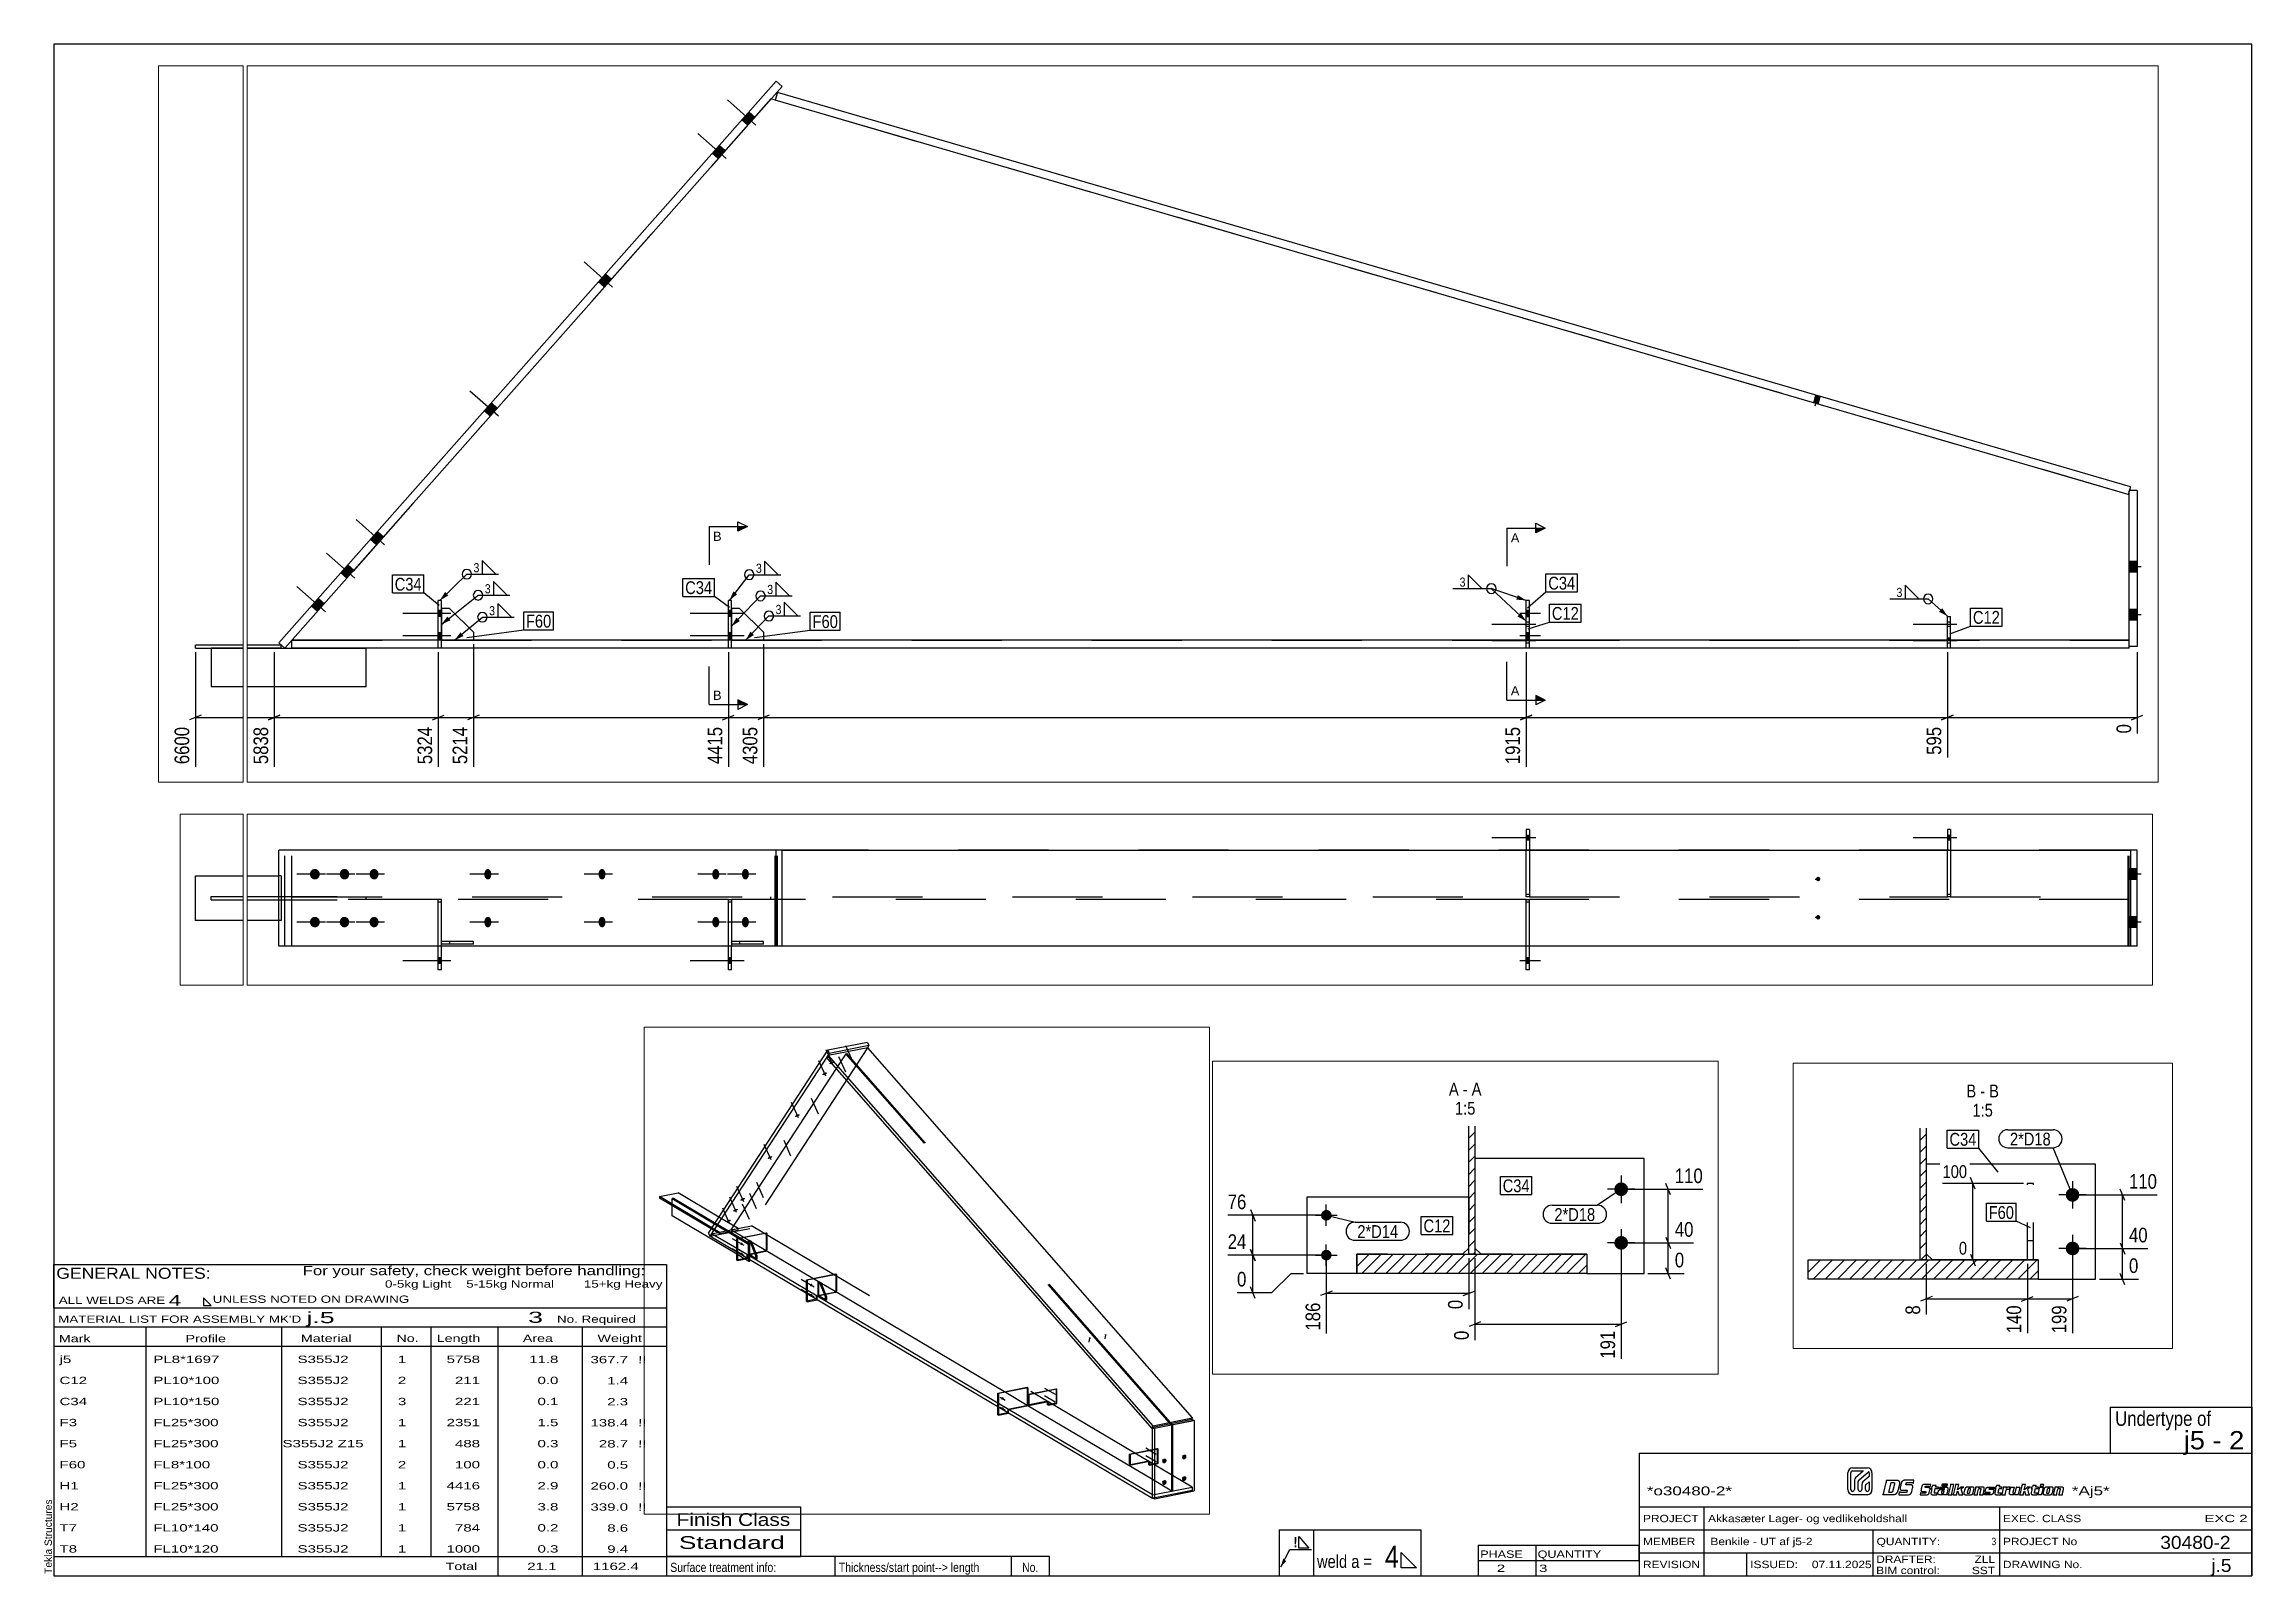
# Paper-space layout 'Layout1' of a CAD drawing. Header units: millimetres. Extents: x 2 to 579, y 5 to 405.
# The model-space entities are those that its viewports show. They can reach past a viewport. Long polylines and large blocks are cut down to what shows.
import ezdxf

# ---------------------------------------------------------------- set-up
doc = ezdxf.new("R2010")
doc.units = ezdxf.units.MM
doc.linetypes.add('DXK_LINE_DOT2', pattern=[3.9198, 1.9599, -1.9599])
for name, color, linetype in [('GRAPHICAL_OBJECTS', 7, 'Continuous'), ('MÅLSÆTNING', 7, 'Continuous'), ('STÅL', 7, 'Continuous'), ('TEKST', 7, 'Continuous')]:
    doc.layers.add(name, color=color, linetype=linetype)
doc.layers.add('Viewport layer', color=7, linetype='Continuous', plot=False)
doc.styles.add('Arial', font='ARIAL.TTF', dxfattribs={"height": 0.2})
doc.styles.add('Arial Narrow', font='ARIALN.TTF', dxfattribs={"height": 0.2})
doc.styles.add('Arial Narrow Bold', font='ARIALNB.TTF', dxfattribs={"height": 0.2})
doc.styles.add('Arial Rounded MT Bold', font='ARLRDBD.TTF', dxfattribs={"height": 0.2})
doc.styles.add('IDAutomationHC39M', font='IDAUTOMATIONHC39M.TTF', dxfattribs={"height": 0.2})

psp = doc.layouts.get("Layout1")

# ---------------------------------------------------------------- texts
at = {"layer": 'GRAPHICAL_OBJECTS', "color": 7}
for s, height, style, width, p in [('GENERAL NOTES:', 2.8633, 'Arial Narrow', 1.4, (5.65, 82.56)), ('ALL WELDS ARE', 1.9089, 'Arial Narrow', 1.6, (6.29, 76)), ('UNLESS NOTED ON DRAWING', 1.9089, 'Arial Narrow', 1.6, (46.52, 76.28)), ("MATERIAL LIST FOR ASSEMBLY MK'D", 1.9089, 'Arial Narrow', 1.6, (6.15, 71.06)), ('j.5', 2.912, 'Arial Rounded MT Bold', 1.794707, (70.97, 70.97)), ('3', 2.91, 'Arial Rounded MT Bold', 1.794707, (128.86, 71.06)), ('No. Required', 1.9089, 'Arial Narrow', 1.6, (136.41, 71.06)), ('Mark', 1.909, 'Arial Narrow', 1.7, (6.34, 66)), ('Profile', 1.909, 'Arial Narrow', 1.7, (39.41, 66)), ('Material', 1.909, 'Arial Narrow', 1.7, (69.54, 66.06)), ('No.', 1.909, 'Arial Narrow', 1.7, (94.5, 66.06)), ('Length', 1.909, 'Arial Narrow', 1.7, (105, 66.06)), ('Area', 1.909, 'Arial Narrow', 1.7, (127.5, 66.06)), ('Weight', 1.909, 'Arial Narrow', 1.7, (147, 66.06)), ('PHASE', 1.909, 'Arial Narrow', 1.5, (377.5, 9.69)), ('QUANTITY', 1.909, 'Arial Narrow', 1.5, (392.5, 9.69))]:
    psp.add_text(s, height=height, dxfattribs=dict(at, style=style, width=width)).set_placement(p)
at = {"layer": 'GRAPHICAL_OBJECTS', "color": 7, "linetype": 'Continuous'}
for s, height, style, width, p in [('For your safety, check weight before handling:  ', 2.3861, 'Arial Narrow', 1.6, (70, 83.5)), ('0-5kg Light    5-15kg Normal        15+kg Heavy', 1.9089, 'Arial Narrow', 1.6, (91.5, 80.25)), ('4', 2.86, 'Arial Narrow', 1.794707, (35, 75.5)), ('j5', 1.909, 'Arial Narrow', 1.794707, (6.5, 60.56)), ('PL8*1697', 1.909, 'Arial Narrow', 1.794707, (31, 60.56)), ('S355J2', 1.909, 'Arial Narrow', 1.794707, (68.66, 60.56)), ('1', 1.91, 'Arial Narrow', 1.794707, (94.86, 60.56)), ('5758', 1.909, 'Arial Narrow', 1.794707, (107.58, 60.56)), ('11.8', 1.909, 'Arial Narrow', 1.794707, (129.13, 60.56)), ('367.7', 1.909, 'Arial Narrow', 1.794707, (145.15, 60.5)), ('!!', 1.909, 'Arial Narrow', 1.794707, (157.6, 60.5)), ('C12', 1.909, 'Arial Narrow', 1.794707, (6.5, 55.06)), ('PL10*100', 1.909, 'Arial Narrow', 1.794707, (31, 55.06)), ('S355J2', 1.909, 'Arial Narrow', 1.794707, (68.66, 55.06)), ('2', 1.91, 'Arial Narrow', 1.794707, (94.86, 55.06)), ('211', 1.909, 'Arial Narrow', 1.794707, (109.77, 55.06)), ('0.0', 1.909, 'Arial Narrow', 1.794707, (131.32, 55.06)), ('1.4', 1.909, 'Arial Narrow', 1.794707, (149.53, 55)), ('C34', 1.909, 'Arial Narrow', 1.794707, (6.5, 49.56)), ('PL10*150', 1.909, 'Arial Narrow', 1.794707, (31, 49.56)), ('S355J2', 1.909, 'Arial Narrow', 1.794707, (68.66, 49.56)), ('3', 1.91, 'Arial Narrow', 1.794707, (94.86, 49.56)), ('221', 1.909, 'Arial Narrow', 1.794707, (109.77, 49.56)), ('0.1', 1.909, 'Arial Narrow', 1.794707, (131.32, 49.56)), ('2.3', 1.909, 'Arial Narrow', 1.794707, (149.53, 49.5)), ('F3', 1.909, 'Arial Narrow', 1.794707, (6.5, 44.06)), ('F5', 1.909, 'Arial Narrow', 1.794707, (6.5, 38.56)), ('FL25*300', 1.909, 'Arial Narrow', 1.794707, (31, 44.06)), ('FL25*300', 1.909, 'Arial Narrow', 1.794707, (31, 38.56)), ('S355J2 Z15', 1.909, 'Arial Narrow', 1.794707, (64.73, 38.56)), ('S355J2', 1.909, 'Arial Narrow', 1.794707, (68.66, 44.06)), ('1', 1.91, 'Arial Narrow', 1.794707, (94.86, 44.06)), ('1', 1.91, 'Arial Narrow', 1.794707, (94.86, 38.56)), ('2351', 1.909, 'Arial Narrow', 1.794707, (107.58, 44.06)), ('488', 1.909, 'Arial Narrow', 1.794707, (109.77, 38.56)), ('0.3', 1.909, 'Arial Narrow', 1.794707, (131.32, 38.56)), ('1.5', 1.909, 'Arial Narrow', 1.794707, (131.32, 44.06)), ('138.4', 1.909, 'Arial Narrow', 1.794707, (145.15, 44)), ('28.7', 1.909, 'Arial Narrow', 1.794707, (147.34, 38.5)), ('!!', 1.909, 'Arial Narrow', 1.794707, (157.6, 44)), ('!!', 1.909, 'Arial Narrow', 1.794707, (157.6, 38.5)), ('j5 - 2', 4.772, 'Arial Narrow', 1.3, (561.22, 38.01)), ('F60', 1.909, 'Arial Narrow', 1.794707, (6.5, 33.06)), ('FL8*100', 1.909, 'Arial Narrow', 1.794707, (31, 33.06)), ('S355J2', 1.909, 'Arial Narrow', 1.794707, (68.66, 33.06)), ('2', 1.91, 'Arial Narrow', 1.794707, (94.86, 33.06)), ('100', 1.909, 'Arial Narrow', 1.794707, (109.77, 33.06)), ('0.0', 1.909, 'Arial Narrow', 1.794707, (131.32, 33.06)), ('0.5', 1.909, 'Arial Narrow', 1.794707, (149.53, 33)), ('H1', 1.909, 'Arial Narrow', 1.794707, (6.5, 27.56)), ('FL25*300', 1.909, 'Arial Narrow', 1.794707, (31, 27.56)), ('S355J2', 1.909, 'Arial Narrow', 1.794707, (68.66, 27.56)), ('1', 1.91, 'Arial Narrow', 1.794707, (94.86, 27.56)), ('4416', 1.909, 'Arial Narrow', 1.794707, (107.58, 27.56)), ('2.9', 1.909, 'Arial Narrow', 1.794707, (131.32, 27.56)), ('260.0', 1.909, 'Arial Narrow', 1.794707, (145.15, 27.5)), ('!!', 1.909, 'Arial Narrow', 1.794707, (157.6, 27.5)), ('H2', 1.909, 'Arial Narrow', 1.794707, (6.5, 22.06)), ('FL25*300', 1.909, 'Arial Narrow', 1.794707, (31, 22.06)), ('S355J2', 1.909, 'Arial Narrow', 1.794707, (68.66, 22.06)), ('1', 1.91, 'Arial Narrow', 1.794707, (94.86, 22.06)), ('5758', 1.909, 'Arial Narrow', 1.794707, (107.58, 22.06)), ('3.8', 1.909, 'Arial Narrow', 1.794707, (131.32, 22.06)), ('339.0', 1.909, 'Arial Narrow', 1.794707, (145.15, 22)), ('!!', 1.909, 'Arial Narrow', 1.794707, (157.6, 22)), ('*o30480-2*', 2.333, 'IDAutomationHC39M', 1.425378, (421, 26)), ('*Aj5*', 2.333, 'IDAutomationHC39M', 1.425378, (532, 26.01)), ('T7', 1.909, 'Arial Narrow', 1.794707, (6.5, 16.56)), ('FL10*140', 1.909, 'Arial Narrow', 1.794707, (31, 16.56)), ('S355J2', 1.909, 'Arial Narrow', 1.794707, (68.66, 16.56)), ('1', 1.91, 'Arial Narrow', 1.794707, (94.86, 16.56)), ('784', 1.909, 'Arial Narrow', 1.794707, (109.77, 16.56)), ('0.2', 1.909, 'Arial Narrow', 1.794707, (131.32, 16.56)), ('8.6', 1.909, 'Arial Narrow', 1.794707, (149.53, 16.5)), ('Finish Class', 3.3405, 'Arial Narrow', 1.425378, (167.62, 18)), ('PROJECT', 1.909, 'Arial Narrow', 1.425378, (420, 19)), ('Akkasæter Lager- og vedlikeholdshall', 1.9089, 'Arial Narrow', 1.425378, (437, 19)), ('EXEC. CLASS', 1.9089, 'Arial Narrow', 1.425378, (514, 19)), ('EXC 2', 1.909, 'Arial Narrow', 1.780292, (566.64, 19)), ('T8', 1.909, 'Arial Narrow', 1.794707, (6.5, 11.06)), ('FL10*120', 1.909, 'Arial Narrow', 1.794707, (31, 11.06)), ('S355J2', 1.909, 'Arial Narrow', 1.794707, (68.66, 11.06)), ('1', 1.91, 'Arial Narrow', 1.794707, (94.86, 11.06)), ('1000', 1.909, 'Arial Narrow', 1.794707, (107.58, 11.06)), ('0.3', 1.909, 'Arial Narrow', 1.794707, (131.32, 11.06)), ('9.4', 1.909, 'Arial Narrow', 1.794707, (149.53, 11)), ('Standard', 3.34, 'Arial Narrow', 1.780292, (168.26, 12)), ('MEMBER', 1.909, 'Arial Narrow', 1.425378, (420, 13)), ('Benkile - UT af j5-2', 1.9089, 'Arial Narrow', 1.42538, (437.61, 13)), ('QUANTITY:', 1.909, 'Arial Narrow', 1.425378, (481, 13)), ('PROJECT No', 1.909, 'Arial Narrow', 1.425378, (514, 13)), ('30480-2', 3.397, 'Arial Rounded MT Bold', 1.1, (555.09, 12)), ('Total', 1.909, 'Arial Narrow', 1.7, (107.33, 6.5)), ('21.1', 1.909, 'Arial Narrow', 1.794707, (128.64, 6.5)), ('1162.4', 1.909, 'Arial Narrow', 1.794707, (145.77, 6.5)), ('2', 1.91, 'Arial Narrow', 1.794707, (381.82, 6)), ('3', 1.91, 'Arial Narrow', 1.794707, (392.86, 6)), ('REVISION', 1.909, 'Arial Narrow', 1.425378, (420, 7)), ('ISSUED:', 1.909, 'Arial Narrow', 1.425378, (448, 7)), ('07.11.2025', 1.909, 'Arial Narrow', 1.425378, (464.11, 7)), ('DRAFTER:', 1.909, 'Arial Narrow', 1.425378, (480.91, 8.35)), ('BIM control:', 1.9089, 'Arial Narrow', 1.425378, (480.9, 5.44)), ('SST', 1.909, 'Arial Narrow', 1.425378, (505.88, 5.43)), ('ZLL', 1.909, 'Arial Narrow', 1.425378, (506.58, 8.35)), ('DRAWING No.', 1.9089, 'Arial Narrow', 1.425378, (514, 7)), ('j.5', 3.397, 'Arial Rounded MT Bold', 1.1, (568.4, 6))]:
    psp.add_text(s, height=height, dxfattribs=dict(at, style=style, width=width)).set_placement(p)
at = {"layer": 'GRAPHICAL_OBJECTS', "color": 7, "linetype": 'Continuous', "style": 'Arial Narrow'}
for s, height, p in [('Undertype of ', 3.8177, (543.31, 44.14)), ('4', 5.73, (352.61, 7.11)), ('3', 1.91, (511.03, 13)), ('Surface treatment info:', 2.3861, (166, 6)), ('Thickness/start point--> length', 2.3861, (210, 6)), ('weld a =', 3.34, (334.88, 7.06))]:
    psp.add_text(s, height=height, dxfattribs=at).set_placement(p)
at = {"layer": 'GRAPHICAL_OBJECTS', "color": 174, "linetype": 'Continuous', "style": 'Arial'}
psp.add_text('Tekla Structures', height=1.9102, rotation=90, dxfattribs=at).set_placement((4.5, 5.5))
at = {"layer": 'GRAPHICAL_OBJECTS', "color": 2, "linetype": 'Continuous', "style": 'Arial Narrow Bold', "width": 0.99921}
psp.add_text('!', height=2.73, dxfattribs=at).set_placement((328.73, 12.42))
at = {"layer": 'GRAPHICAL_OBJECTS', "color": 7, "style": 'Arial Narrow'}
psp.add_text('No.', height=2.386, dxfattribs=at).set_placement((257.87, 6))

msp = doc.modelspace()

# ---------------------------------------------------------------- hatches: boundary and pattern name
at = {"layer": 'STÅL', "linetype": 'Continuous'}
for points in [[(1221.7, 2951.9), (1224.9, 2953.1), (1228, 2954.1), (1231, 2954.7), (1233.7, 2954.9), (1236, 2954.8), (1237.8, 2954.2), (1239, 2953.4), (1239.5, 2952.1), (1239.4, 2950.7), (1238.6, 2949), (1237.2, 2947.2), (1235.2, 2945.4), (1232.7, 2943.5), (1229.9, 2941.8), (1226.8, 2940.3), (1223.6, 2939.1), (1220.4, 2938.1), (1217.4, 2937.5), (1214.7, 2937.3), (1212.4, 2937.4), (1210.7, 2938), (1209.5, 2938.8), (1209, 2940), (1209.1, 2941.5), (1209.9, 2943.2), (1211.3, 2945), (1213.3, 2946.8), (1215.8, 2948.7), (1218.6, 2950.4)], [(1175.3, 2880.8), (1178.5, 2882.1), (1181.6, 2883), (1184.6, 2883.6), (1187.3, 2883.9), (1189.6, 2883.7), (1191.4, 2883.2), (1192.6, 2882.3), (1193.1, 2881.1), (1193, 2879.6), (1192.2, 2877.9), (1190.8, 2876.2), (1188.8, 2874.3), (1186.3, 2872.5), (1183.5, 2870.8), (1180.4, 2869.3), (1177.2, 2868), (1174.1, 2867), (1171.1, 2866.4), (1168.4, 2866.2), (1166.1, 2866.4), (1164.3, 2866.9), (1163.1, 2867.8), (1162.6, 2869), (1162.7, 2870.5), (1163.5, 2872.1), (1164.9, 2873.9), (1166.9, 2875.8), (1169.4, 2877.6), (1172.2, 2879.3)], [(997, 2607.8), (1000.2, 2609), (1003.4, 2610), (1006.4, 2610.6), (1009.1, 2610.8), (1011.4, 2610.7), (1013.2, 2610.1), (1014.3, 2609.3), (1014.9, 2608), (1014.7, 2606.6), (1013.9, 2604.9), (1012.5, 2603.1), (1010.5, 2601.3), (1008.1, 2599.4), (1005.2, 2597.7), (1002.2, 2596.2), (999, 2595), (995.8, 2594), (992.8, 2593.4), (990.1, 2593.2), (987.8, 2593.3), (986, 2593.9), (984.9, 2594.7), (984.3, 2595.9), (984.5, 2597.4), (985.3, 2599.1), (986.7, 2600.9), (988.7, 2602.7), (991.1, 2604.6), (994, 2606.3)], [(818.1, 2333.7), (821.3, 2335), (824.5, 2335.9), (827.5, 2336.5), (830.2, 2336.8), (832.5, 2336.6), (834.2, 2336.1), (835.4, 2335.2), (836, 2334), (835.8, 2332.5), (835, 2330.8), (833.6, 2329), (831.6, 2327.2), (829.2, 2325.4), (826.3, 2323.7), (823.3, 2322.2), (820.1, 2320.9), (816.9, 2319.9), (813.9, 2319.3), (811.2, 2319.1), (808.9, 2319.3), (807.1, 2319.8), (806, 2320.7), (805.4, 2321.9), (805.6, 2323.4), (806.4, 2325), (807.8, 2326.8), (809.8, 2328.7), (812.2, 2330.5), (815.1, 2332.2)], [(35207.8, 2059.8), (35229.7, 2084.6), (35210.9, 2101.1), (35189.1, 2076.4)], [(35207.8, 2059.8), (35229.7, 2084.6), (35210.9, 2101.1), (35189.1, 2076.4)], [(639.9, 2060.7), (643.1, 2061.9), (646.2, 2062.9), (649.2, 2063.5), (651.9, 2063.7), (654.2, 2063.6), (656, 2063), (657.2, 2062.1), (657.7, 2060.9), (657.6, 2059.5), (656.8, 2057.8), (655.4, 2056), (653.4, 2054.1), (650.9, 2052.3), (648.1, 2050.6), (645, 2049.1), (641.8, 2047.9), (638.7, 2046.9), (635.7, 2046.3), (633, 2046.1), (630.7, 2046.2), (628.9, 2046.7), (627.7, 2047.6), (627.2, 2048.8), (627.3, 2050.3), (628.1, 2052), (629.5, 2053.8), (631.5, 2055.6), (634, 2057.4), (636.8, 2059.1)], [(593.5, 1989.6), (596.7, 1990.9), (599.9, 1991.8), (602.9, 1992.4), (605.6, 1992.7), (607.8, 1992.5), (609.6, 1992), (610.8, 1991.1), (611.3, 1989.9), (611.2, 1988.4), (610.4, 1986.7), (609, 1984.9), (607, 1983.1), (604.5, 1981.3), (601.7, 1979.6), (598.6, 1978.1), (595.4, 1976.8), (592.3, 1975.8), (589.3, 1975.2), (586.6, 1975), (584.3, 1975.2), (582.5, 1975.7), (581.3, 1976.6), (580.8, 1977.8), (580.9, 1979.3), (581.7, 1980.9), (583.1, 1982.7), (585.1, 1984.6), (587.6, 1986.4), (590.4, 1988.1)], [(35115, 1955), (35136.9, 1979.7), (35118.2, 1996.3), (35096.3, 1971.6)], [(35115, 1955), (35136.9, 1979.7), (35118.2, 1996.3), (35096.3, 1971.6)], [(547.1, 1918.6), (550.3, 1919.8), (553.5, 1920.8), (556.5, 1921.4), (559.2, 1921.6), (561.5, 1921.5), (563.2, 1920.9), (564.4, 1920), (565, 1918.8), (564.8, 1917.4), (564, 1915.7), (562.6, 1913.9), (560.6, 1912), (558.2, 1910.2), (555.3, 1908.5), (552.2, 1907), (549.1, 1905.7), (545.9, 1904.8), (542.9, 1904.2), (540.2, 1903.9), (537.9, 1904.1), (536.1, 1904.6), (534.9, 1905.5), (534.4, 1906.7), (534.5, 1908.2), (535.3, 1909.9), (536.8, 1911.7), (538.7, 1913.5), (541.2, 1915.3), (544, 1917)], [(628.4, 1767.8), (629.5, 1769.3), (630.9, 1770.6), (632.3, 1771.6), (633.9, 1772.3), (635.6, 1772.6), (637.2, 1772.5), (638.6, 1772.1), (640, 1771.3), (641.1, 1770.2), (641.9, 1768.9), (642.4, 1767.3), (642.5, 1765.6), (642.4, 1763.8), (641.9, 1762), (641, 1760.3), (640, 1758.8), (638.6, 1757.5), (637.1, 1756.5), (635.6, 1755.8), (633.9, 1755.5), (632.3, 1755.5), (630.8, 1755.9), (629.5, 1756.7), (628.4, 1757.8), (627.6, 1759.2), (627.1, 1760.8), (627, 1762.5), (627.1, 1764.3), (627.6, 1766.1)], [(628.4, 1702), (629.5, 1703.5), (630.9, 1704.8), (632.3, 1705.8), (633.9, 1706.5), (635.6, 1706.8), (637.2, 1706.8), (638.6, 1706.3), (640, 1705.6), (641.1, 1704.5), (641.9, 1703.1), (642.4, 1701.5), (642.5, 1699.8), (642.4, 1698), (641.9, 1696.2), (641, 1694.5), (640, 1693), (638.6, 1691.7), (637.1, 1690.7), (635.6, 1690), (633.9, 1689.7), (632.3, 1689.7), (630.8, 1690.2), (629.5, 1690.9), (628.4, 1692), (627.6, 1693.4), (627.1, 1695), (627, 1696.7), (627.1, 1698.5), (627.6, 1700.3)], [(34758.5, 1552), (34780.4, 1576.8), (34761.7, 1593.3), (34739.8, 1568.6)], [(34758.5, 1552), (34780.4, 1576.8), (34761.7, 1593.3), (34739.8, 1568.6)], [(1082.9, 1498.5), (1084, 1500), (1085.4, 1501.3), (1086.8, 1502.4), (1088.4, 1503), (1090.1, 1503.4), (1091.7, 1503.3), (1093.1, 1502.9), (1094.5, 1502.1), (1095.6, 1501), (1096.4, 1499.6), (1096.9, 1498), (1097, 1496.3), (1096.9, 1494.5), (1096.4, 1492.7), (1095.5, 1491), (1094.5, 1489.5), (1093.1, 1488.2), (1091.6, 1487.2), (1090.1, 1486.5), (1088.4, 1486.2), (1086.8, 1486.3), (1085.3, 1486.7), (1084, 1487.5), (1082.9, 1488.6), (1082.1, 1489.9), (1081.6, 1491.5), (1081.5, 1493.3), (1081.6, 1495), (1082.1, 1496.8)], [(1082.9, 1432.7), (1084, 1434.3), (1085.4, 1435.6), (1086.8, 1436.6), (1088.4, 1437.3), (1090.1, 1437.6), (1091.7, 1437.5), (1093.1, 1437.1), (1094.5, 1436.3), (1095.6, 1435.2), (1096.4, 1433.8), (1096.9, 1432.3), (1097, 1430.5), (1096.9, 1428.7), (1096.4, 1427), (1095.5, 1425.3), (1094.5, 1423.7), (1093.1, 1422.4), (1091.6, 1421.4), (1090.1, 1420.8), (1088.4, 1420.4), (1086.8, 1420.5), (1085.3, 1420.9), (1084, 1421.7), (1082.9, 1422.8), (1082.1, 1424.2), (1081.6, 1425.7), (1081.5, 1427.5), (1081.6, 1429.3), (1082.1, 1431)], [(38568.3, 1209.4), (38554.9, 1213.4), (38547.9, 1189.4), (38561.3, 1185.4)], [(38568.3, 1209.4), (38554.9, 1213.4), (38547.9, 1189.4), (38561.3, 1185.4)], [(34400.7, 1147.6), (34422.6, 1172.3), (34403.9, 1188.9), (34382, 1164.2)], [(34400.7, 1147.6), (34422.6, 1172.3), (34403.9, 1188.9), (34382, 1164.2)], [(2908, 1145.8), (2906.6, 1146.1), (2905.3, 1146.6), (2904.1, 1147.2), (2903.1, 1147.9), (2902.4, 1148.7), (2901.9, 1149.6), (2901.7, 1150.4), (2901.9, 1151.2), (2902.3, 1151.9), (2903, 1152.6), (2904, 1153.1), (2905.1, 1153.4), (2906.5, 1153.6), (2907.9, 1153.6), (2909.3, 1153.5), (2910.7, 1153.1), (2912.1, 1152.6), (2913.2, 1152), (2914.2, 1151.3), (2915, 1150.5), (2915.4, 1149.7), (2915.6, 1148.8), (2915.5, 1148), (2915, 1147.3), (2914.3, 1146.7), (2913.3, 1146.2), (2912.2, 1145.8), (2910.9, 1145.6), (2909.5, 1145.6)], [(3011.9, 1166.3), (3010.5, 1166.6), (3009.2, 1167.1), (3008, 1167.7), (3007, 1168.4), (3006.3, 1169.2), (3005.8, 1170.1), (3005.7, 1170.9), (3005.8, 1171.7), (3006.2, 1172.4), (3006.9, 1173.1), (3007.9, 1173.6), (3009.1, 1173.9), (3010.4, 1174.1), (3011.8, 1174.1), (3013.2, 1174), (3014.7, 1173.6), (3016, 1173.2), (3017.2, 1172.6), (3018.1, 1171.8), (3018.9, 1171), (3019.3, 1170.2), (3019.5, 1169.4), (3019.4, 1168.6), (3018.9, 1167.8), (3018.2, 1167.2), (3017.3, 1166.7), (3016.1, 1166.3), (3014.8, 1166.2), (3013.4, 1166.1)], [(34044.2, 744.7), (34066.1, 769.4), (34047.4, 786), (34025.5, 761.2)], [(34044.2, 744.7), (34066.1, 769.4), (34047.4, 786), (34025.5, 761.2)], [(2332.9, 758), (2334, 759.5), (2335.4, 760.8), (2336.8, 761.9), (2338.4, 762.5), (2340.1, 762.9), (2341.7, 762.8), (2343.1, 762.4), (2344.5, 761.6), (2345.6, 760.5), (2346.4, 759.1), (2346.9, 757.5), (2347, 755.8), (2346.9, 754), (2346.4, 752.2), (2345.5, 750.6), (2344.5, 749), (2343.1, 747.7), (2341.6, 746.7), (2340.1, 746), (2338.4, 745.7), (2336.8, 745.8), (2335.3, 746.2), (2334, 747), (2332.9, 748.1), (2332.1, 749.4), (2331.6, 751), (2331.5, 752.8), (2331.6, 754.5), (2332.1, 756.3)], [(2332.9, 692.2), (2334, 693.8), (2335.4, 695.1), (2336.8, 696.1), (2338.4, 696.8), (2340.1, 697.1), (2341.7, 697), (2343.1, 696.6), (2344.5, 695.8), (2345.6, 694.7), (2346.4, 693.3), (2346.9, 691.8), (2347, 690), (2346.9, 688.2), (2346.4, 686.5), (2345.5, 684.8), (2344.5, 683.2), (2343.1, 681.9), (2341.6, 680.9), (2340.1, 680.3), (2338.4, 679.9), (2336.8, 680), (2335.3, 680.4), (2334, 681.2), (2332.9, 682.3), (2332.1, 683.7), (2331.6, 685.3), (2331.5, 687), (2331.6, 688.8), (2332.1, 690.5)], [(33951.5, 639.8), (33973.3, 664.5), (33954.6, 681.1), (33932.7, 656.4)], [(33951.5, 639.8), (33973.3, 664.5), (33954.6, 681.1), (33932.7, 656.4)], [(39561.6, 658.5), (39561.6, 691.5), (39536.6, 691.5), (39536.6, 658.5)], [(39561.6, 658.5), (39561.6, 691.5), (39536.6, 691.5), (39536.6, 658.5)], [(33858.7, 535), (33880.6, 559.7), (33861.8, 576.2), (33840, 551.5)], [(33858.7, 535), (33880.6, 559.7), (33861.8, 576.2), (33840, 551.5)], [(34237.6, 539), (34237.6, 521), (34247.6, 521), (34247.6, 539)], [(35146.6, 539), (35146.6, 521), (35156.6, 521), (35156.6, 539)], [(37646.6, 539), (37646.6, 521), (37656.6, 521), (37656.6, 539)], [(39561.6, 508.5), (39561.6, 541.5), (39536.6, 541.5), (39536.6, 508.5)], [(39561.6, 508.5), (39561.6, 541.5), (39536.6, 541.5), (39536.6, 508.5)], [(19614.9, 456), (19614.9, 470), (19604.9, 470), (19604.9, 456)], [(19614.9, 456), (19614.9, 470), (19604.9, 470), (19604.9, 456)], [(20934.9, 456), (20934.9, 470), (20924.9, 470), (20924.9, 456)], [(20934.9, 456), (20934.9, 470), (20924.9, 470), (20924.9, 456)], [(34237.6, 469), (34237.6, 451), (34247.6, 451), (34247.6, 469)], [(35146.6, 469), (35146.6, 451), (35156.6, 451), (35156.6, 469)], [(37646.6, 469), (37646.6, 451), (37656.6, 451), (37656.6, 469)], [(3514, 379.3), (3516, 382.1), (3518.4, 384.5), (3521.2, 386.3), (3524.1, 387.6), (3527.1, 388.2), (3530, 388.1), (3532.7, 387.3), (3535.1, 385.9), (3537.1, 383.8), (3538.6, 381.3), (3539.6, 378.4), (3539.9, 375.3), (3539.5, 372), (3538.6, 368.7), (3537.1, 365.6), (3535.1, 362.8), (3532.7, 360.4), (3530, 358.6), (3527.1, 357.3), (3524.1, 356.7), (3521.1, 356.8), (3518.4, 357.6), (3516, 359.1), (3514, 361.1), (3512.5, 363.6), (3511.6, 366.5), (3511.3, 369.7), (3511.6, 372.9), (3512.5, 376.2)], [(3384.1, 353.7), (3386.1, 356.5), (3388.5, 358.8), (3391.3, 360.7), (3394.2, 361.9), (3397.2, 362.5), (3400.1, 362.4), (3402.8, 361.6), (3405.2, 360.2), (3407.2, 358.2), (3408.7, 355.7), (3409.6, 352.8), (3410, 349.6), (3409.6, 346.3), (3408.7, 343.1), (3407.2, 340), (3405.2, 337.2), (3402.8, 334.8), (3400.1, 332.9), (3397.2, 331.7), (3394.2, 331.1), (3391.2, 331.2), (3388.5, 332), (3386.1, 333.4), (3384.1, 335.4), (3382.6, 337.9), (3381.7, 340.8), (3381.4, 344), (3381.7, 347.3), (3382.6, 350.6)], [(15824.7, 348), (15824.4, 344.6), (15823.4, 341.3), (15821.8, 338.3), (15819.6, 335.7), (15816.9, 333.7), (15814, 332.3), (15810.8, 331.6), (15807.5, 331.6), (15804.4, 332.3), (15801.4, 333.7), (15798.8, 335.7), (15796.6, 338.3), (15795, 341.3), (15794, 344.6), (15793.6, 348), (15794, 351.4), (15795, 354.7), (15796.6, 357.7), (15798.8, 360.3), (15801.4, 362.3), (15804.4, 363.7), (15807.5, 364.4), (15810.8, 364.4), (15814, 363.7), (15816.9, 362.3), (15819.6, 360.3), (15821.8, 357.7), (15823.4, 354.7), (15824.4, 351.4)], [(15916.8, 348), (15916.5, 344.6), (15915.5, 341.3), (15914, 338.3), (15911.9, 335.7), (15909.4, 333.7), (15906.5, 332.3), (15903.5, 331.6), (15900.4, 331.6), (15897.3, 332.3), (15894.5, 333.7), (15892, 335.7), (15889.9, 338.3), (15888.3, 341.3), (15887.4, 344.6), (15887, 348), (15887.4, 351.4), (15888.3, 354.7), (15889.9, 357.7), (15892, 360.3), (15894.5, 362.3), (15897.3, 363.7), (15900.4, 364.4), (15903.5, 364.4), (15906.5, 363.7), (15909.4, 362.3), (15911.9, 360.3), (15914, 357.7), (15915.5, 354.7), (15916.5, 351.4)], [(16008.8, 348), (16008.5, 344.6), (16007.6, 341.3), (16006.1, 338.3), (16004.1, 335.7), (16001.7, 333.7), (15999.1, 332.3), (15996.2, 331.6), (15993.2, 331.6), (15990.4, 332.3), (15987.7, 333.7), (15985.3, 335.7), (15983.3, 338.3), (15981.9, 341.3), (15980.9, 344.6), (15980.6, 348), (15980.9, 351.4), (15981.9, 354.7), (15983.3, 357.7), (15985.3, 360.3), (15987.7, 362.3), (15990.4, 363.7), (15993.2, 364.4), (15996.2, 364.4), (15999.1, 363.7), (16001.7, 362.3), (16004.1, 360.3), (16006.1, 357.7), (16007.6, 354.7), (16008.5, 351.4)], [(16362.1, 348), (16361.9, 344.6), (16361.2, 341.3), (16360, 338.3), (16358.5, 335.7), (16356.7, 333.7), (16354.6, 332.3), (16352.3, 331.6), (16350.1, 331.6), (16347.8, 332.3), (16345.7, 333.7), (16343.9, 335.7), (16342.3, 338.3), (16341.2, 341.3), (16340.5, 344.6), (16340.3, 348), (16340.5, 351.4), (16341.2, 354.7), (16342.3, 357.7), (16343.9, 360.3), (16345.7, 362.3), (16347.8, 363.7), (16350.1, 364.4), (16352.3, 364.4), (16354.6, 363.7), (16356.7, 362.3), (16358.5, 360.3), (16360, 357.7), (16361.2, 354.7), (16361.9, 351.4)], [(16719.9, 348), (16719.7, 344.6), (16719, 341.3), (16717.9, 338.3), (16716.3, 335.7), (16714.5, 333.7), (16712.4, 332.3), (16710.2, 331.6), (16707.9, 331.6), (16705.6, 332.3), (16703.5, 333.7), (16701.7, 335.7), (16700.2, 338.3), (16699, 341.3), (16698.3, 344.6), (16698.1, 348), (16698.3, 351.4), (16699, 354.7), (16700.2, 357.7), (16701.7, 360.3), (16703.5, 362.3), (16705.6, 363.7), (16707.9, 364.4), (16710.2, 364.4), (16712.4, 363.7), (16714.5, 362.3), (16716.3, 360.3), (16717.9, 357.7), (16719, 354.7), (16719.7, 351.4)], [(17076.4, 348), (17076.2, 344.6), (17075.5, 341.3), (17074.3, 338.3), (17072.8, 335.7), (17071, 333.7), (17068.9, 332.3), (17066.6, 331.6), (17064.4, 331.6), (17062.1, 332.3), (17060, 333.7), (17058.2, 335.7), (17056.7, 338.3), (17055.5, 341.3), (17054.8, 344.6), (17054.6, 348), (17054.8, 351.4), (17055.5, 354.7), (17056.7, 357.7), (17058.2, 360.3), (17060, 362.3), (17062.1, 363.7), (17064.4, 364.4), (17066.6, 364.4), (17068.9, 363.7), (17071, 362.3), (17072.8, 360.3), (17074.3, 357.7), (17075.5, 354.7), (17076.2, 351.4)], [(17169.2, 348), (17169, 344.6), (17168.3, 341.3), (17167.1, 338.3), (17165.6, 335.7), (17163.7, 333.7), (17161.6, 332.3), (17159.4, 331.6), (17157.1, 331.6), (17154.9, 332.3), (17152.8, 333.7), (17150.9, 335.7), (17149.4, 338.3), (17148.3, 341.3), (17147.6, 344.6), (17147.3, 348), (17147.6, 351.4), (17148.3, 354.7), (17149.4, 357.7), (17150.9, 360.3), (17152.8, 362.3), (17154.9, 363.7), (17157.1, 364.4), (17159.4, 364.4), (17161.6, 363.7), (17163.7, 362.3), (17165.6, 360.3), (17167.1, 357.7), (17168.3, 354.7), (17169, 351.4)], [(21519.9, 331.5), (21519.9, 364.5), (21494.9, 364.5), (21494.9, 331.5)], [(21519.9, 331.5), (21519.9, 364.5), (21494.9, 364.5), (21494.9, 331.5)], [(20513.1, 333), (20513.3, 334.5), (20513.7, 335.8), (20514.4, 337.1), (20515.4, 338.2), (20516.5, 339.1), (20517.8, 339.7), (20519.2, 340), (20520.6, 340), (20521.9, 339.7), (20523.2, 339.1), (20524.4, 338.2), (20525.3, 337.1), (20526, 335.8), (20526.4, 334.5), (20526.6, 333), (20526.4, 331.5), (20526, 330.2), (20525.3, 328.9), (20524.4, 327.8), (20523.2, 326.9), (20521.9, 326.3), (20520.6, 326), (20519.2, 326), (20517.8, 326.3), (20516.5, 326.9), (20515.4, 327.8), (20514.4, 328.9), (20513.7, 330.2), (20513.3, 331.5)], [(3514, 238.4), (3516, 241.2), (3518.4, 243.5), (3521.2, 245.4), (3524.1, 246.6), (3527.1, 247.2), (3530, 247.1), (3532.7, 246.3), (3535.1, 244.9), (3537.1, 242.9), (3538.6, 240.4), (3539.6, 237.5), (3539.9, 234.3), (3539.5, 231), (3538.6, 227.8), (3537.1, 224.7), (3535.1, 221.9), (3532.7, 219.5), (3530, 217.6), (3527.1, 216.4), (3524.1, 215.8), (3521.1, 215.9), (3518.4, 216.7), (3516, 218.1), (3514, 220.1), (3512.5, 222.6), (3511.6, 225.5), (3511.3, 228.7), (3511.6, 232), (3512.5, 235.2)], [(45833.8, 232.3, -1), (45833.8, 250.3, -1)], [(3384.1, 212.7), (3386.1, 215.5), (3388.5, 217.9), (3391.3, 219.7), (3394.2, 221), (3397.2, 221.6), (3400.1, 221.5), (3402.8, 220.7), (3405.2, 219.3), (3407.2, 217.2), (3408.7, 214.7), (3409.6, 211.8), (3410, 208.7), (3409.6, 205.4), (3408.7, 202.1), (3407.2, 199), (3405.2, 196.2), (3402.8, 193.8), (3400.1, 192), (3397.2, 190.7), (3394.2, 190.1), (3391.2, 190.2), (3388.5, 191), (3386.1, 192.5), (3384.1, 194.5), (3382.6, 197), (3381.7, 199.9), (3381.4, 203), (3381.7, 206.3), (3382.6, 209.6)], [(15824.7, 198), (15824.4, 194.6), (15823.4, 191.3), (15821.8, 188.3), (15819.6, 185.7), (15816.9, 183.7), (15814, 182.3), (15810.8, 181.6), (15807.5, 181.6), (15804.4, 182.3), (15801.4, 183.7), (15798.8, 185.7), (15796.6, 188.3), (15795, 191.3), (15794, 194.6), (15793.6, 198), (15794, 201.4), (15795, 204.7), (15796.6, 207.7), (15798.8, 210.3), (15801.4, 212.3), (15804.4, 213.7), (15807.5, 214.4), (15810.8, 214.4), (15814, 213.7), (15816.9, 212.3), (15819.6, 210.3), (15821.8, 207.7), (15823.4, 204.7), (15824.4, 201.4)], [(15916.8, 198), (15916.5, 194.6), (15915.5, 191.3), (15914, 188.3), (15911.9, 185.7), (15909.4, 183.7), (15906.5, 182.3), (15903.5, 181.6), (15900.4, 181.6), (15897.3, 182.3), (15894.5, 183.7), (15892, 185.7), (15889.9, 188.3), (15888.3, 191.3), (15887.4, 194.6), (15887, 198), (15887.4, 201.4), (15888.3, 204.7), (15889.9, 207.7), (15892, 210.3), (15894.5, 212.3), (15897.3, 213.7), (15900.4, 214.4), (15903.5, 214.4), (15906.5, 213.7), (15909.4, 212.3), (15911.9, 210.3), (15914, 207.7), (15915.5, 204.7), (15916.5, 201.4)], [(16008.8, 198), (16008.5, 194.6), (16007.6, 191.3), (16006.1, 188.3), (16004.1, 185.7), (16001.7, 183.7), (15999.1, 182.3), (15996.2, 181.6), (15993.2, 181.6), (15990.4, 182.3), (15987.7, 183.7), (15985.3, 185.7), (15983.3, 188.3), (15981.9, 191.3), (15980.9, 194.6), (15980.6, 198), (15980.9, 201.4), (15981.9, 204.7), (15983.3, 207.7), (15985.3, 210.3), (15987.7, 212.3), (15990.4, 213.7), (15993.2, 214.4), (15996.2, 214.4), (15999.1, 213.7), (16001.7, 212.3), (16004.1, 210.3), (16006.1, 207.7), (16007.6, 204.7), (16008.5, 201.4)], [(16362.1, 198), (16361.9, 194.6), (16361.2, 191.3), (16360, 188.3), (16358.5, 185.7), (16356.7, 183.7), (16354.6, 182.3), (16352.3, 181.6), (16350.1, 181.6), (16347.8, 182.3), (16345.7, 183.7), (16343.9, 185.7), (16342.3, 188.3), (16341.2, 191.3), (16340.5, 194.6), (16340.3, 198), (16340.5, 201.4), (16341.2, 204.7), (16342.3, 207.7), (16343.9, 210.3), (16345.7, 212.3), (16347.8, 213.7), (16350.1, 214.4), (16352.3, 214.4), (16354.6, 213.7), (16356.7, 212.3), (16358.5, 210.3), (16360, 207.7), (16361.2, 204.7), (16361.9, 201.4)], [(16719.9, 198), (16719.7, 194.6), (16719, 191.3), (16717.9, 188.3), (16716.3, 185.7), (16714.5, 183.7), (16712.4, 182.3), (16710.2, 181.6), (16707.9, 181.6), (16705.6, 182.3), (16703.5, 183.7), (16701.7, 185.7), (16700.2, 188.3), (16699, 191.3), (16698.3, 194.6), (16698.1, 198), (16698.3, 201.4), (16699, 204.7), (16700.2, 207.7), (16701.7, 210.3), (16703.5, 212.3), (16705.6, 213.7), (16707.9, 214.4), (16710.2, 214.4), (16712.4, 213.7), (16714.5, 212.3), (16716.3, 210.3), (16717.9, 207.7), (16719, 204.7), (16719.7, 201.4)], [(17076.4, 198), (17076.2, 194.6), (17075.5, 191.3), (17074.3, 188.3), (17072.8, 185.7), (17071, 183.7), (17068.9, 182.3), (17066.6, 181.6), (17064.4, 181.6), (17062.1, 182.3), (17060, 183.7), (17058.2, 185.7), (17056.7, 188.3), (17055.5, 191.3), (17054.8, 194.6), (17054.6, 198), (17054.8, 201.4), (17055.5, 204.7), (17056.7, 207.7), (17058.2, 210.3), (17060, 212.3), (17062.1, 213.7), (17064.4, 214.4), (17066.6, 214.4), (17068.9, 213.7), (17071, 212.3), (17072.8, 210.3), (17074.3, 207.7), (17075.5, 204.7), (17076.2, 201.4)], [(17169.2, 198), (17169, 194.6), (17168.3, 191.3), (17167.1, 188.3), (17165.6, 185.7), (17163.7, 183.7), (17161.6, 182.3), (17159.4, 181.6), (17157.1, 181.6), (17154.9, 182.3), (17152.8, 183.7), (17150.9, 185.7), (17149.4, 188.3), (17148.3, 191.3), (17147.6, 194.6), (17147.3, 198), (17147.6, 201.4), (17148.3, 204.7), (17149.4, 207.7), (17150.9, 210.3), (17152.8, 212.3), (17154.9, 213.7), (17157.1, 214.4), (17159.4, 214.4), (17161.6, 213.7), (17163.7, 212.3), (17165.6, 210.3), (17167.1, 207.7), (17168.3, 204.7), (17169, 201.4)], [(20513.1, 213), (20513.3, 214.5), (20513.7, 215.8), (20514.4, 217.1), (20515.4, 218.2), (20516.5, 219.1), (20517.8, 219.7), (20519.2, 220), (20520.6, 220), (20521.9, 219.7), (20523.2, 219.1), (20524.4, 218.2), (20525.3, 217.1), (20526, 215.8), (20526.4, 214.5), (20526.6, 213), (20526.4, 211.5), (20526, 210.2), (20525.3, 208.9), (20524.4, 207.8), (20523.2, 206.9), (20521.9, 206.3), (20520.6, 206), (20519.2, 206), (20517.8, 206.3), (20516.5, 206.9), (20515.4, 207.8), (20514.4, 208.9), (20513.7, 210.2), (20513.3, 211.5)], [(21519.9, 181.5), (21519.9, 214.5), (21494.9, 214.5), (21494.9, 181.5)], [(21519.9, 181.5), (21519.9, 214.5), (21494.9, 214.5), (21494.9, 181.5)], [(45448.8, 214.3, -1), (45448.8, 200.3, -1)], [(51820.6, 191.8, -1), (51820.6, 209.8, -1)], [(45833.8, 162.3, -1), (45833.8, 180.3, -1)], [(45448.8, 162.3, -1), (45448.8, 148.3, -1)], [(51820.6, 121.8, -1), (51820.6, 139.8, -1)], [(16195.9, 87), (16195.9, 69), (16205.9, 69), (16205.9, 87)], [(16195.9, 87), (16195.9, 69), (16205.9, 69), (16205.9, 87)], [(17104.9, 87), (17104.9, 69), (17114.9, 69), (17114.9, 87)], [(17104.9, 87), (17104.9, 69), (17114.9, 69), (17114.9, 87)], [(19604.9, 87), (19604.9, 69), (19614.9, 69), (19614.9, 87)], [(19604.9, 87), (19604.9, 69), (19614.9, 69), (19614.9, 87)]]:
    msp.add_hatch(color=96, dxfattribs=at).paths.add_polyline_path(points)
h = msp.add_hatch(dxfattribs=at)
h.set_pattern_fill('', scale=3.5, style=0, pattern_type=0)
h.set_pattern_definition([(45, (45634.838, 323.651), (-7.8577, 7.8577), [])])
h.paths.add_polyline_path([(45642.8, 323.7), (45634.8, 323.7), (45634.8, 156.3), (45642.8, 156.3)])
h = msp.add_hatch(dxfattribs=at)
h.set_pattern_fill('', scale=3.5, style=0, pattern_type=0)
h.set_pattern_definition([(45, (51621.611, 287.954), (-7.8577, 7.8577), [])])
h.paths.add_polyline_path([(51629.6, 288), (51621.6, 288), (51621.6, 115.8), (51629.6, 115.8)])
h = msp.add_hatch(dxfattribs=at)
h.set_pattern_fill('', scale=3.5, style=0, pattern_type=0)
h.set_pattern_definition([(45, (45488.838, 156.296), (-7.85772, 7.85772), [])])
h.paths.add_polyline_path([(45788.8, 156.3), (45488.8, 156.3), (45488.8, 131.3), (45788.8, 131.3)])
h = msp.add_hatch(dxfattribs=at)
h.set_pattern_fill('', scale=3.5, style=0, pattern_type=0)
h.set_pattern_definition([(45, (51475.611, 115.777), (-7.85772, 7.85772), [])])
h.paths.add_polyline_path([(51775.6, 115.8), (51475.6, 115.8), (51475.6, 90.8), (51775.6, 90.8)])
at = {"layer": 'TEKST', "linetype": 'Continuous'}
for color, points in [(30, [(35176.6, 786.7), (35176.6, 801.7), (35206.6, 801.7)]), (30, [(37676.6, 781.9), (37676.6, 796.9), (37706.6, 796.9)]), (3, [(34269.3, 585.5), (34242.6, 570), (34258.9, 596.3)]), (3, [(35174.2, 589.2), (35150, 570), (35162.4, 598.3)]), (3, [(37620.6, 586.7), (37646.6, 570), (37615.8, 572.5)]), (3, [(34275.8, 507.8), (34247.6, 495), (34266.4, 519.5)]), (3, [(37629.8, 530.8), (37646.6, 504.8), (37619.6, 519.9)]), (3, [(38950.4, 545.5), (38967.8, 520), (38940.4, 534.3)]), (3, [(35182.8, 505.5), (35156.6, 489), (35171.9, 515.9)]), (3, [(34316.6, 458.4), (34288.8, 445), (34307.1, 469.9)]), (3, [(35226.7, 461.5), (35200.5, 445), (35215.8, 471.8)]), (30, [(37676.6, 257.5), (37676.6, 272.5), (37706.6, 257.5)]), (30, [(35176.6, 243.4), (35176.6, 258.4), (35206.6, 243.4)])]:
    msp.add_hatch(color=color, dxfattribs=at).paths.add_polyline_path(points)

# ---------------------------------------------------------------- linework, layer by layer
at = {"layer": 'MÅLSÆTNING', "color": 7, "linetype": 'Continuous'}
for p, q in [((34347.6, 433), (34347.6, 48)), ((34347.6, 433), (34347.6, 48)), ((35256.6, 433), (35256.6, 48)), ((32961.6, 408), (32961.6, 48)), ((33723.6, 408), (33723.6, 48)), ((33723.6, 408), (33723.6, 48)), ((34237.6, 408), (34237.6, 48)), ((34237.6, 408), (34237.6, 48)), ((35146.6, 408), (35146.6, 48)), ((35146.6, 408), (35146.6, 48)), ((37646.6, 408), (37646.6, 48)), ((37646.6, 408), (37646.6, 48)), ((38966.6, 408), (38966.6, 77.2)), ((38966.6, 408), (38966.6, 77.2)), ((39561.6, 408), (39561.6, 153.2)), ((45838.8, 241.3), (45940.3, 241.3)), ((45898.3, 233.8), (45892.3, 248.8)), ((32979.6, 210.1), (32943.6, 195.7)), ((32961.6, 202.9), (33723.6, 202.9)), ((33741.6, 210.1), (33705.6, 195.7)), ((33705.6, 195.7), (33741.6, 210.1)), ((33723.6, 202.9), (34237.6, 202.9)), ((34219.6, 195.7), (34255.6, 210.1)), ((34219.6, 195.7), (34255.6, 210.1)), ((34237.6, 202.9), (34347.6, 202.9)), ((34365.6, 210.1), (34329.6, 195.7)), ((34365.6, 210.1), (34329.6, 195.7)), ((34347.6, 202.9), (35146.6, 202.9)), ((35128.6, 195.7), (35164.6, 210.1)), ((35128.6, 195.7), (35164.6, 210.1)), ((35146.6, 202.9), (35256.6, 202.9)), ((35274.6, 210.1), (35238.6, 195.7)), ((35256.6, 202.9), (37646.6, 202.9)), ((37664.6, 210.1), (37628.6, 195.7)), ((37628.6, 195.7), (37664.6, 210.1)), ((37646.6, 202.9), (38966.6, 202.9)), ((38984.6, 210.1), (38948.6, 195.7)), ((38948.6, 195.7), (38984.6, 210.1)), ((38966.6, 202.9), (39561.6, 202.9)), ((39543.6, 195.7), (39579.6, 210.1)), ((45443.8, 207.3), (45320, 207.3)), ((51756.6, 215.8), (51650.9, 215.8)), ((51693.4, 208.3), (51687.4, 223.3)), ((51690.4, 115.8), (51690.4, 215.8)), ((51888.8, 193.3), (51882.8, 208.3)), ((45892.3, 178.8), (45898.3, 163.8)), ((51825.6, 200.8), (51930.9, 200.8)), ((51885.8, 130.8), (51885.8, 200.8)), ((45443.8, 155.3), (45320, 155.3)), ((45349.8, 162.8), (45355.8, 147.8)), ((45352.8, 106.3), (45352.8, 155.3)), ((45448.8, 150.3), (45448.8, 53.1)), ((45634.8, 151.3), (45634.8, 84.7)), ((45833.8, 166.3), (45833.8, 20)), ((45838.8, 171.3), (45928.1, 171.3)), ((45895.3, 131.3), (45895.3, 171.3)), ((45377.8, 106.3), (45402.8, 131.3)), ((45402.8, 131.3), (45418.8, 131.3)), ((45868.8, 131.3), (45915.9, 131.3)), ((45898.3, 123.8), (45892.3, 138.8)), ((51756.6, 115.8), (51672.2, 115.8)), ((51687.4, 123.3), (51693.4, 108.3)), ((51820.6, 125.8), (51820.6, 20)), ((51825.6, 130.8), (51918.7, 130.8)), ((51825.6, 130.8), (51918.7, 130.8)), ((51882.8, 138.3), (51888.8, 123.3)), ((51882.8, 138.3), (51888.8, 123.3)), ((51885.8, 90.8), (51885.8, 130.8)), ((45332.2, 106.3), (45377.8, 106.3)), ((45355.8, 98.8), (45349.8, 113.8)), ((45456.3, 108.4), (45441.3, 102.4)), ((45448.8, 105.4), (45634.8, 105.4)), ((45627.3, 102.4), (45642.3, 108.4)), ((51629.6, 110.8), (51629.6, 44.4)), ((51761.6, 110.8), (51761.6, 20)), ((51761.6, 110.8), (51761.6, 20)), ((51855.6, 90.8), (51906.5, 90.8)), ((51888.8, 83.3), (51882.8, 98.3)), ((45642.8, 65.1), (45833.8, 65.1)), ((45826.3, 62.1), (45841.3, 68.1)), ((51637.1, 68.1), (51622.1, 62.1)), ((51629.6, 65.1), (51761.6, 65.1)), ((51754.1, 62.1), (51769.1, 68.1)), ((51754.1, 62.1), (51769.1, 68.1)), ((51761.6, 65.1), (51820.6, 65.1)), ((51828.1, 68.1), (51813.1, 62.1))]:
    msp.add_line(p, q, dxfattribs=at)
at = {"layer": 'STÅL', "color": 2, "linetype": 'Continuous'}
for p, q in [((1457.8, 3079.3), (1198, 3028)), ((1467.1, 3058.2), (1207.3, 3006.9)), ((1457.8, 3079.3), (1467.1, 3058.2)), ((1467.1, 3058.2), (1457.9, 3044)), ((419, 1834.8), (1198, 3028)), ((1198, 3028), (1207.3, 3006.9)), ((1460, 3044.4), (1200.2, 2993.1)), ((3579.8, 627.7), (1460, 3044.4)), ((1207.3, 3006.9), (428.4, 1813.7)), ((1200.2, 2993.1), (1196.7, 2972.6)), ((1196.7, 2972.6), (3316.5, 555.9)), ((1200.2, 2993.1), (3320, 576.4)), ((1253.1, 2908.3), (565.9, 1855.6)), ((33738.3, 436.6), (35296.1, 2197.4)), ((35296.1, 2197.4), (35314.8, 2180.8)), ((33757, 420), (35314.8, 2180.8)), ((35293.6, 2137.6), (35280.1, 2141.6)), ((35300.5, 2161.7), (35293.6, 2137.6)), ((39533.2, 902.2), (35293.6, 2137.6)), ((39540.2, 926.2), (35300.5, 2161.7)), ((100, 2072.3), (221.2, 2096.3)), ((487, 1938.9), (221.2, 2096.3)), ((441.9, 1869.8), (100, 2072.3)), ((100, 2072.3), (100, 2062.9)), ((437.5, 1863), (100, 2062.9)), ((181.3, 1946.5), (181.3, 2014.8)), ((603.8, 1696.2), (181.3, 1946.5)), ((439.5, 1830.6), (565.9, 1855.6)), ((646.4, 1807.9), (565.9, 1855.6)), ((419, 1834.8), (428.4, 1813.7)), ((439.5, 1807.1), (439.5, 1830.6)), ((603.8, 1733.3), (439.5, 1830.6)), ((428.4, 1813.7), (439.5, 1815.9)), ((603.8, 1709.8), (439.5, 1807.1)), ((1100.9, 1538.6), (796.1, 1719.2)), ((1058.3, 1464), (673.7, 1691.9)), ((681.3, 1650.3), (656.5, 1665)), ((1058.3, 1440.6), (673.7, 1668.4)), ((681.3, 1650.3), (681.3, 1663.9)), ((681.3, 1650.3), (690, 1652)), ((690, 1652), (690, 1658.7)), ((2350.9, 798.1), (1250.6, 1449.9)), ((2308.3, 723.6), (1128.2, 1422.6)), ((2308.3, 700.1), (1128.2, 1399.1)), ((39540.2, 926.2), (39533.2, 902.2)), ((39536.6, 901.2), (39533.2, 902.2)), ((39536.6, 426), (39536.6, 914)), ((39561.6, 914), (39536.6, 914)), ((39561.6, 914), (39561.6, 426)), ((3318.2, 225.1), (2500.6, 709.5)), ((3318.2, 125.3), (2378.2, 682.1)), ((3318.2, 101.8), (2378.2, 658.6)), ((3578, 617.3), (3318.2, 566)), ((3320, 576.4), (3579.8, 627.7)), ((3590.5, 609.9), (3330.7, 558.6)), ((3578, 617.3), (3579.8, 627.7)), ((3578, 617.3), (3590.5, 609.9)), ((3590.5, 609.9), (3590.5, 151.3)), ((3316.5, 555.9), (3320, 576.4)), ((3318.2, 556.3), (3316.5, 555.9)), ((3318.2, 566), (3330.7, 558.6)), ((3318.2, 107.4), (3318.2, 566)), ((3330.7, 558.6), (3330.7, 100)), ((33757, 420), (33738.3, 436.6)), ((33779.1, 420), (33779.1, 445)), ((34237.6, 445), (33779.1, 445)), ((35146.6, 445), (34247.6, 445)), ((37646.6, 445), (35156.6, 445)), ((39536.6, 445), (37656.6, 445)), ((39536.6, 420), (39536.6, 445)), ((15696.5, 123), (15696.5, 423)), ((17254.3, 423), (15696.5, 423)), ((17273.1, 423), (17254.3, 423)), ((17254.3, 123), (17254.3, 423)), ((17273.1, 123), (17273.1, 423)), ((17273.1, 423), (21498.4, 423)), ((21519.9, 423), (21498.4, 423)), ((21498.4, 423), (21498.4, 123)), ((21519.9, 123), (21519.9, 423)), ((32961.6, 420), (32961.6, 430)), ((33111.6, 430), (32961.6, 430)), ((32961.6, 420), (33111.6, 420)), ((33011.6, 420), (33011.6, 300)), ((33745.7, 430), (33638.3, 430)), ((33638.3, 420), (33745.7, 420)), ((33745.7, 420), (33745.7, 430)), ((33745.7, 420), (33779.1, 420)), ((34237.6, 420), (33779.1, 420)), ((34011.6, 300), (34011.6, 420)), ((35146.6, 420), (34247.6, 420)), ((37646.6, 420), (35156.6, 420)), ((39536.6, 420), (37656.6, 420)), ((39561.6, 426), (39536.6, 426)), ((14919.9, 203), (14919.9, 343)), ((14919.9, 343), (15069.9, 343)), ((15596.5, 343), (15696.5, 343)), ((45634.8, 156.3), (45634.8, 323.7)), ((45642.8, 323.7), (45642.8, 156.3)), ((33011.6, 300), (33111.6, 300)), ((33638.3, 300), (34011.6, 300)), ((51621.6, 115.8), (51621.6, 288)), ((51629.6, 288), (51629.6, 115.8)), ((15069.9, 203), (14919.9, 203)), ((15696.5, 203), (15596.5, 203)), ((3330.7, 100), (3590.5, 151.3)), ((45488.8, 156.3), (45788.8, 156.3)), ((45488.8, 131.3), (45488.8, 156.3)), ((45642.8, 156.3), (45634.8, 156.3)), ((45788.8, 156.3), (45788.8, 131.3)), ((3318.2, 101.8), (3318.2, 125.3)), ((17273.1, 123), (15696.5, 123)), ((21498.4, 123), (17273.1, 123)), ((21519.9, 123), (21498.4, 123)), ((45788.8, 131.3), (45488.8, 131.3)), ((51475.6, 115.8), (51775.6, 115.8)), ((51475.6, 90.8), (51475.6, 115.8)), ((51629.6, 115.8), (51621.6, 115.8)), ((51775.6, 115.8), (51775.6, 90.8)), ((3318.2, 107.4), (3330.7, 100)), ((3325.4, 103.2), (3318.2, 101.8)), ((51775.6, 90.8), (51475.6, 90.8))]:
    msp.add_line(p, q, dxfattribs=at)
at = {"layer": 'STÅL', "color": 96, "linetype": 'DXK_LINE_DOT2'}
for p, q in [((1361.2, 2955.7), (1316.7, 3056.2)), ((1314.9, 2884.7), (1270.3, 2985.1)), ((1136.6, 2611.6), (1092.1, 2712.1)), ((957.7, 2337.5), (913.1, 2438)), ((779.5, 2064.5), (734.9, 2165)), ((733.1, 1993.4), (688.5, 2093.9)), ((686.7, 1922.4), (642.1, 2022.9)), ((2613.9, 823), (2682.7, 782.3)), ((2613.9, 774.1), (2682.7, 733.4)), ((37539.1, 496), (37676.6, 496)), ((37646.6, 503), (37656.6, 503)), ((38859.1, 496), (38996.6, 496)), ((38966.6, 503), (38976.6, 503)), ((37646.6, 489), (37656.6, 489)), ((38966.6, 489), (38976.6, 489)), ((37539.1, 444), (37676.6, 444)), ((37646.6, 451), (37656.6, 451)), ((37646.6, 437), (37656.6, 437)), ((38859.1, 444), (38996.6, 444)), ((38966.6, 451), (38976.6, 451)), ((38966.6, 437), (38976.6, 437)), ((3273.9, 432), (3342.7, 391.3)), ((3273.9, 383.1), (3342.7, 342.4))]:
    msp.add_line(p, q, dxfattribs=at)
at = {"layer": 'STÅL', "color": 7, "linetype": 'DXK_LINE_DOT2'}
for p, q in [((1457.9, 3044), (688.2, 1865)), ((1316.4, 3005.2), (1253.1, 2908.3)), ((1316.4, 3005.2), (1323.3, 3006.6)), ((3444.7, 579), (1316.4, 3005.2)), ((3451.6, 580.3), (1323.3, 3006.6)), ((35280.1, 2141.6), (33779.1, 445)), ((39533.2, 902.2), (35293.6, 2137.6)), ((190, 2061), (181.3, 2059.3)), ((181.3, 2014.8), (181.3, 2059.3)), ((181.3, 2059.3), (681.3, 1763.1)), ((690, 1764.8), (190, 2061)), ((613.3, 1864), (487, 1938.9)), ((565.9, 1855.6), (699.3, 1881.9)), ((3578, 176.6), (699.3, 1881.9)), ((492, 1830.7), (437.5, 1863)), ((439.5, 1815.9), (688.2, 1865)), ((492, 1840.1), (441.9, 1869.8)), ((492, 1840.1), (613.3, 1864)), ((492, 1830.7), (613.3, 1854.6)), ((613.3, 1854.6), (613.3, 1864)), ((492, 1840.1), (492, 1830.7)), ((796.1, 1719.2), (646.4, 1807.9)), ((681.3, 1763.1), (690, 1764.8)), ((681.3, 1663.9), (681.3, 1763.1)), ((690, 1658.7), (690, 1764.8)), ((673.7, 1691.9), (603.8, 1733.3)), ((673.7, 1668.4), (603.8, 1709.8)), ((656.5, 1665), (603.8, 1696.2)), ((1250.6, 1449.9), (1100.9, 1538.6)), ((1128.2, 1422.6), (1058.3, 1464)), ((1128.2, 1399.1), (1058.3, 1440.6)), ((39536.6, 445), (39536.6, 901.2)), ((2500.6, 709.5), (2350.9, 798.1)), ((2378.2, 682.1), (2308.3, 723.6)), ((2378.2, 658.6), (2308.3, 700.1)), ((3576.3, 607.2), (3318.2, 556.3)), ((3576.3, 607.2), (3578, 617.3)), ((3451.6, 580.3), (3444.7, 579)), ((3444.7, 150.2), (3444.7, 579)), ((3451.6, 151.6), (3451.6, 580.3)), ((33779.1, 445), (34237.6, 445)), ((34247.6, 445), (34237.6, 445)), ((34247.6, 445), (35146.6, 445)), ((35156.6, 445), (35146.6, 445)), ((35156.6, 445), (37646.6, 445)), ((37656.6, 445), (37646.6, 445)), ((37656.6, 445), (39536.6, 445)), ((15715.2, 123), (15715.2, 423)), ((17251.8, 423), (15737.4, 423)), ((15737.4, 123), (15737.4, 423)), ((17273.1, 423), (17251.8, 423)), ((17251.8, 123), (17251.8, 423)), ((17258.8, 123), (17258.8, 423)), ((21494.9, 423), (17273.1, 423)), ((21491.4, 123), (21491.4, 423)), ((21498.4, 423), (21494.9, 423)), ((21494.9, 123), (21494.9, 423)), ((33111.6, 420), (33011.6, 420)), ((33745.7, 420), (33638.3, 420)), ((33779.1, 420), (34011.6, 420)), ((34247.6, 420), (34237.6, 420)), ((35156.6, 420), (35146.6, 420)), ((37656.6, 420), (37646.6, 420)), ((15704, 343), (15696.5, 343)), ((15704, 343), (15704, 203)), ((14969.9, 268), (14969.9, 278)), ((14969.9, 278), (15069.9, 278)), ((14969.9, 268), (15069.9, 268)), ((15596.5, 278), (15969.9, 278)), ((15596.5, 268), (15969.9, 268)), ((15737.4, 277), (19604.9, 277)), ((16195.9, 269), (15737.4, 269)), ((15969.9, 268), (15969.9, 278)), ((17104.9, 269), (16205.9, 269)), ((19604.9, 269), (17114.9, 269)), ((17238.4, 269), (17238.4, 277)), ((19614.9, 277), (20924.9, 277)), ((21494.9, 269), (19614.9, 269)), ((20934.9, 277), (21494.9, 277)), ((3444.7, 150.2), (3318.2, 225.1)), ((15704, 203), (15696.5, 203)), ((3318.2, 125.3), (3578, 176.6)), ((3578, 176.6), (3578, 153.1)), ((3578, 153.1), (3325.4, 103.2)), ((17251.8, 123), (15737.4, 123)), ((17273.1, 123), (17251.8, 123)), ((21494.9, 123), (17273.1, 123)), ((21498.4, 123), (21494.9, 123))]:
    msp.add_line(p, q, dxfattribs=at)
at = {"layer": 'STÅL', "color": 96, "linetype": 'Continuous'}
for p, q in [((1231.3, 2930.1), (1186.8, 3030.5)), ((1185, 2859), (1140.4, 2959.5)), ((1006.7, 2586), (962.2, 2686.4)), ((827.8, 2311.9), (783.2, 2412.4)), ((649.6, 2038.8), (605, 2139.3)), ((35233, 2059.6), (35143.8, 2138.5)), ((35233, 2059.6), (35143.8, 2138.5)), ((35207.8, 2059.8), (35189.1, 2076.4)), ((35207.8, 2059.8), (35189.1, 2076.4)), ((35229.7, 2084.6), (35210.9, 2101.1)), ((35229.7, 2084.6), (35210.9, 2101.1)), ((603.2, 1967.8), (558.6, 2068.3)), ((35140.2, 1954.8), (35051.1, 2033.6)), ((35140.2, 1954.8), (35051.1, 2033.6)), ((556.8, 1896.7), (512.2, 1997.2)), ((35136.9, 1979.7), (35118.2, 1996.3)), ((35136.9, 1979.7), (35118.2, 1996.3)), ((35115, 1955), (35096.3, 1971.6)), ((35115, 1955), (35096.3, 1971.6)), ((574.2, 1799.9), (649.2, 1755.4)), ((574.2, 1734.1), (649.2, 1689.7)), ((34783.7, 1551.8), (34694.6, 1630.7)), ((34783.7, 1551.8), (34694.6, 1630.7)), ((34780.4, 1576.8), (34761.7, 1593.3)), ((34780.4, 1576.8), (34761.7, 1593.3)), ((34758.5, 1552), (34739.8, 1568.6)), ((34758.5, 1552), (34739.8, 1568.6)), ((1024.2, 1533.3), (1109.2, 1482.9)), ((1024.2, 1467.5), (1109.2, 1417.2)), ((34425.9, 1147.4), (34336.8, 1226.2)), ((34425.9, 1147.4), (34336.8, 1226.2)), ((38547.9, 1189.4), (38554.9, 1213.4)), ((38547.9, 1189.4), (38554.9, 1213.4)), ((38552.4, 1179.7), (38561.6, 1211.4)), ((38552.4, 1179.7), (38561.6, 1211.4)), ((34422.6, 1172.3), (34403.9, 1188.9)), ((34422.6, 1172.3), (34403.9, 1188.9)), ((38561.3, 1185.4), (38568.3, 1209.4)), ((38561.3, 1185.4), (38568.3, 1209.4)), ((3008, 1143.1), (3012.6, 1170.1)), ((34400.7, 1147.6), (34382, 1164.2)), ((34400.7, 1147.6), (34382, 1164.2)), ((2904, 1122.6), (2908.7, 1149.6)), ((34069.4, 744.4), (33980.3, 823.3)), ((34069.4, 744.4), (33980.3, 823.3)), ((34066.1, 769.4), (34047.4, 786)), ((34066.1, 769.4), (34047.4, 786)), ((2324.2, 763.2), (2356.7, 743.9)), ((34044.2, 744.7), (34025.5, 761.2)), ((34044.2, 744.7), (34025.5, 761.2)), ((2324.2, 697.4), (2356.7, 678.1)), ((33976.6, 639.6), (33887.5, 718.4)), ((33976.6, 639.6), (33887.5, 718.4)), ((33973.3, 664.5), (33954.6, 681.1)), ((33973.3, 664.5), (33954.6, 681.1)), ((39561.6, 691.5), (39536.6, 691.5)), ((39561.6, 691.5), (39536.6, 691.5)), ((39574.1, 675), (39536.6, 675)), ((39574.1, 675), (39536.6, 675)), ((33951.5, 639.8), (33932.7, 656.4)), ((33951.5, 639.8), (33932.7, 656.4)), ((39561.6, 658.5), (39536.6, 658.5)), ((39561.6, 658.5), (39536.6, 658.5)), ((33883.9, 534.7), (33794.7, 613.6)), ((33883.9, 534.7), (33794.7, 613.6)), ((33858.7, 535), (33840, 551.5)), ((33858.7, 535), (33840, 551.5)), ((33880.6, 559.7), (33861.8, 576.2)), ((33880.6, 559.7), (33861.8, 576.2)), ((34126.6, 530), (34276.6, 530)), ((34237.6, 539), (34247.6, 539)), ((34237.6, 521), (34247.6, 521)), ((35026.6, 530), (35196.6, 530)), ((35146.6, 539), (35156.6, 539)), ((35146.6, 521), (35156.6, 521)), ((37626.6, 530), (37691.6, 530)), ((37646.6, 539), (37656.6, 539)), ((37646.6, 521), (37656.6, 521)), ((39561.6, 541.5), (39536.6, 541.5)), ((39561.6, 541.5), (39536.6, 541.5)), ((39574.1, 525), (39536.6, 525)), ((39574.1, 525), (39536.6, 525)), ((39561.6, 508.5), (39536.6, 508.5)), ((39561.6, 508.5), (39536.6, 508.5)), ((19497.4, 463), (19634.9, 463)), ((19497.4, 463), (19634.9, 463)), ((19604.9, 470), (19614.9, 470)), ((19604.9, 470), (19614.9, 470)), ((20817.4, 463), (20954.9, 463)), ((20817.4, 463), (20954.9, 463)), ((20924.9, 470), (20934.9, 470)), ((20924.9, 470), (20934.9, 470)), ((34237.6, 469), (34247.6, 469)), ((35146.6, 469), (35156.6, 469)), ((37646.6, 469), (37656.6, 469)), ((19604.9, 456), (19614.9, 456)), ((19604.9, 456), (19614.9, 456)), ((20924.9, 456), (20934.9, 456)), ((20924.9, 456), (20934.9, 456)), ((34126.6, 460), (34276.6, 460)), ((34237.6, 451), (34247.6, 451)), ((35026.6, 460), (35196.6, 460)), ((35146.6, 451), (35156.6, 451)), ((37626.6, 460), (37691.6, 460)), ((37646.6, 451), (37656.6, 451)), ((3531.8, 368.8), (3513.1, 379.9)), ((3401.9, 343.1), (3383.2, 354.2)), ((15842.1, 348), (15753, 348)), ((15934.9, 348), (15845.8, 348)), ((16027.7, 348), (15938.5, 348)), ((16384.1, 348), (16295, 348)), ((16742, 348), (16652.8, 348)), ((17098.5, 348), (17009.3, 348)), ((17191.2, 348), (17102.1, 348)), ((21519.9, 364.5), (21494.9, 364.5)), ((21519.9, 364.5), (21494.9, 364.5)), ((21532.4, 348), (21494.9, 348)), ((21532.4, 348), (21494.9, 348)), ((20510.6, 333), (20519.9, 333)), ((21519.9, 331.5), (21494.9, 331.5)), ((21519.9, 331.5), (21494.9, 331.5)), ((3531.8, 227.8), (3513.1, 238.9)), ((45851.8, 241.3), (45815.8, 241.3)), ((45833.8, 259.3), (45833.8, 223.3)), ((3401.9, 202.2), (3383.2, 213.3)), ((20510.6, 213), (20519.9, 213)), ((21519.9, 214.5), (21494.9, 214.5)), ((21519.9, 214.5), (21494.9, 214.5)), ((45434.8, 207.3), (45462.8, 207.3)), ((45448.8, 193.3), (45448.8, 221.3)), ((51820.6, 218.8), (51820.6, 182.8)), ((15842.1, 198), (15753, 198)), ((15934.9, 198), (15845.8, 198)), ((16027.7, 198), (15938.5, 198)), ((16384.1, 198), (16295, 198)), ((16742, 198), (16652.8, 198)), ((17098.5, 198), (17009.3, 198)), ((17191.2, 198), (17102.1, 198)), ((21532.4, 198), (21494.9, 198)), ((21532.4, 198), (21494.9, 198)), ((21519.9, 181.5), (21494.9, 181.5)), ((21519.9, 181.5), (21494.9, 181.5)), ((45833.8, 189.3), (45833.8, 153.3)), ((51838.6, 200.8), (51802.6, 200.8)), ((45434.8, 155.3), (45462.8, 155.3)), ((45448.8, 141.3), (45448.8, 169.3)), ((45851.8, 171.3), (45815.8, 171.3)), ((51820.6, 148.8), (51820.6, 112.8)), ((51838.6, 130.8), (51802.6, 130.8)), ((16195.9, 87), (16205.9, 87)), ((16195.9, 87), (16205.9, 87)), ((17104.9, 87), (17114.9, 87)), ((17104.9, 87), (17114.9, 87)), ((19604.9, 87), (19614.9, 87)), ((19604.9, 87), (19614.9, 87)), ((16084.9, 78), (16234.9, 78)), ((16084.9, 78), (16234.9, 78)), ((16195.9, 69), (16205.9, 69)), ((16195.9, 69), (16205.9, 69)), ((16984.9, 78), (17154.9, 78)), ((16984.9, 78), (17154.9, 78)), ((17104.9, 69), (17114.9, 69)), ((17104.9, 69), (17114.9, 69)), ((19584.9, 78), (19649.9, 78)), ((19584.9, 78), (19649.9, 78)), ((19604.9, 69), (19614.9, 69)), ((19604.9, 69), (19614.9, 69))]:
    msp.add_line(p, q, dxfattribs=at)
at = {"layer": 'STÅL', "color": 4, "linetype": 'Continuous'}
for p, q in [((603.8, 1799.4), (795.2, 1837.2)), ((800.2, 1834.3), (608.8, 1796.5)), ((795.2, 1837.2), (800.2, 1834.3)), ((800.2, 1834.3), (800.2, 1724.3)), ((603.8, 1658.5), (603.8, 1799.4)), ((603.8, 1799.4), (608.8, 1796.5)), ((608.8, 1796.5), (608.8, 1655.5)), ((678.9, 1786.8), (685.8, 1788.2)), ((685.8, 1788.2), (698.3, 1780.8)), ((678.9, 1786.8), (678.9, 1692.9)), ((691.4, 1779.4), (678.9, 1786.8)), ((691.4, 1779.4), (698.3, 1780.8)), ((728.9, 1686.7), (691.4, 1779.4)), ((698.3, 1780.8), (735.8, 1688.1)), ((729.8, 1702.9), (793.2, 1715.4)), ((793.2, 1715.4), (800.2, 1724.3)), ((673.7, 1691.8), (678.9, 1692.9)), ((673.7, 1668.4), (673.7, 1691.8)), ((678.9, 1692.9), (728.9, 1663.3)), ((728.9, 1686.7), (735.8, 1688.1)), ((728.9, 1663.3), (728.9, 1686.7)), ((735.8, 1688.1), (735.8, 1664.6)), ((603.8, 1658.5), (608.8, 1655.5)), ((608.8, 1655.5), (673.7, 1668.4)), ((728.9, 1663.3), (735.8, 1664.6)), ((1058.3, 1530.2), (1249.7, 1568)), ((1254.7, 1565), (1063.3, 1527.2)), ((1249.7, 1568), (1254.7, 1565)), ((1254.7, 1565), (1254.7, 1455.1)), ((1058.3, 1389.2), (1058.3, 1530.2)), ((1058.3, 1530.2), (1063.3, 1527.2)), ((1063.3, 1527.2), (1063.3, 1386.3)), ((1133.4, 1517.6), (1140.3, 1519)), ((1133.4, 1517.6), (1133.4, 1423.6)), ((1145.9, 1510.2), (1133.4, 1517.6)), ((1140.3, 1519), (1152.8, 1511.6)), ((1145.9, 1510.2), (1152.8, 1511.6)), ((1183.4, 1417.5), (1145.9, 1510.2)), ((1152.8, 1511.6), (1190.3, 1418.9)), ((1247.7, 1446.2), (1184.3, 1433.7)), ((1247.7, 1446.2), (1254.7, 1455.1)), ((1133.4, 1423.6), (1128.2, 1422.6)), ((1128.2, 1399.1), (1128.2, 1422.6)), ((1133.4, 1423.6), (1183.4, 1394)), ((1183.4, 1417.5), (1190.3, 1418.9)), ((1183.4, 1394), (1183.4, 1417.5)), ((1190.3, 1418.9), (1190.3, 1395.4)), ((1058.3, 1389.2), (1063.3, 1386.3)), ((1063.3, 1386.3), (1128.2, 1399.1)), ((1183.4, 1394), (1190.3, 1395.4)), ((2308.3, 789.7), (2499.7, 827.5)), ((2504.7, 824.5), (2313.3, 786.7)), ((2499.7, 827.5), (2504.7, 824.5)), ((2504.7, 824.5), (2504.7, 714.6)), ((2308.3, 648.8), (2308.3, 789.7)), ((2308.3, 789.7), (2313.3, 786.7)), ((2313.3, 786.7), (2313.3, 645.8)), ((2378.2, 682.1), (2497.7, 705.7)), ((2497.7, 705.7), (2504.7, 714.6)), ((2378.2, 658.6), (2378.2, 682.1)), ((2308.3, 648.8), (2313.3, 645.8)), ((2313.3, 645.8), (2378.2, 658.6)), ((34237.6, 420), (34237.6, 570)), ((34247.6, 570), (34237.6, 570)), ((34247.6, 420), (34247.6, 570)), ((35146.6, 420), (35146.6, 570)), ((35156.6, 570), (35146.6, 570)), ((35156.6, 420), (35156.6, 570)), ((37646.6, 420), (37646.6, 570)), ((37656.6, 570), (37646.6, 570)), ((37656.6, 420), (37656.6, 570)), ((34272.6, 545), (34247.6, 545)), ((34347.6, 470), (34272.6, 545)), ((35181.6, 545), (35156.6, 545)), ((35256.6, 470), (35181.6, 545)), ((19614.9, 488), (19604.9, 488)), ((19604.9, 488), (19604.9, 423)), ((19614.9, 488), (19614.9, 423)), ((20934.9, 488), (20924.9, 488)), ((20924.9, 488), (20924.9, 423)), ((20934.9, 488), (20934.9, 423)), ((34347.6, 470), (34347.6, 445)), ((35256.6, 470), (35256.6, 445)), ((34247.6, 420), (34237.6, 420)), ((35156.6, 420), (35146.6, 420)), ((37656.6, 420), (37646.6, 420)), ((45863.8, 281.3), (45642.8, 281.3)), ((45863.8, 131.3), (45863.8, 281.3)), ((45423.8, 131.3), (45423.8, 231.3)), ((45423.8, 231.3), (45634.8, 231.3)), ((51850.6, 240.8), (51629.6, 240.8)), ((51850.6, 90.8), (51850.6, 240.8)), ((45634.8, 164.3), (45626.8, 156.3)), ((45650.8, 156.3), (45642.8, 164.3)), ((16195.9, 48), (16195.9, 123)), ((16205.9, 48), (16205.9, 123)), ((17104.9, 48), (17104.9, 123)), ((17114.9, 48), (17114.9, 123)), ((19604.9, 48), (19604.9, 123)), ((19614.9, 48), (19614.9, 123)), ((45488.8, 131.3), (45423.8, 131.3)), ((45788.8, 131.3), (45863.8, 131.3)), ((51637.6, 115.8), (51629.6, 123.8)), ((51775.6, 90.8), (51850.6, 90.8)), ((16205.9, 48), (16195.9, 48)), ((17114.9, 48), (17104.9, 48)), ((19614.9, 48), (19604.9, 48))]:
    msp.add_line(p, q, dxfattribs=at)
at = {"layer": 'STÅL', "color": 30, "linetype": 'DXK_LINE_DOT2'}
for p, q in [((795.2, 1837.2), (795.2, 1727.3)), ((685.8, 1694.2), (685.8, 1788.2)), ((668.7, 1694.8), (788.2, 1718.4)), ((678.9, 1692.9), (729.8, 1702.9)), ((795.2, 1727.3), (788.2, 1718.4)), ((788.2, 1718.4), (793.2, 1715.4)), ((800.2, 1724.3), (795.2, 1727.3)), ((668.7, 1694.8), (668.7, 1671.3)), ((668.7, 1694.8), (673.7, 1691.8)), ((735.8, 1664.6), (685.8, 1694.2)), ((668.7, 1671.3), (603.8, 1658.5)), ((668.7, 1671.3), (673.7, 1668.4)), ((1249.7, 1568), (1249.7, 1458.1)), ((1140.3, 1425), (1140.3, 1519)), ((1123.2, 1425.6), (1242.7, 1449.2)), ((1249.7, 1458.1), (1242.7, 1449.2)), ((1242.7, 1449.2), (1247.7, 1446.2)), ((1254.7, 1455.1), (1249.7, 1458.1)), ((1123.2, 1425.6), (1123.2, 1402.1)), ((1123.2, 1425.6), (1128.2, 1422.6)), ((1184.3, 1433.7), (1133.4, 1423.6)), ((1190.3, 1395.4), (1140.3, 1425)), ((1123.2, 1402.1), (1058.3, 1389.2)), ((1123.2, 1402.1), (1128.2, 1399.1)), ((2499.7, 827.5), (2499.7, 717.6)), ((2506.6, 781.9), (2689.3, 818)), ((2694.3, 815), (2511.6, 778.9)), ((2689.3, 818), (2689.3, 724)), ((2689.3, 818), (2694.3, 815)), ((2694.3, 721), (2694.3, 815)), ((2506.6, 781.9), (2506.6, 718.9)), ((2506.6, 781.9), (2511.6, 778.9)), ((2511.6, 778.9), (2511.6, 716)), ((2633, 736.4), (2513.5, 712.8)), ((2638, 733.4), (2518.5, 709.8)), ((2633, 736.4), (2638, 733.4)), ((2633, 712.9), (2633, 736.4)), ((2689.3, 724), (2633, 712.9)), ((2638, 733.4), (2638, 709.9)), ((2638, 709.9), (2694.3, 721)), ((2689.3, 724), (2694.3, 721)), ((2373.2, 685.1), (2492.7, 708.7)), ((2499.7, 717.6), (2492.7, 708.7)), ((2492.7, 708.7), (2497.7, 705.7)), ((2504.7, 714.6), (2499.7, 717.6)), ((2506.6, 718.9), (2511.6, 716)), ((2513.5, 712.8), (2506.6, 718.9)), ((2511.6, 716), (2518.5, 709.8)), ((2518.5, 709.8), (2513.5, 712.8)), ((2633, 712.9), (2638, 709.9)), ((2373.2, 685.1), (2373.2, 661.6)), ((2373.2, 685.1), (2378.2, 682.1)), ((2373.2, 661.6), (2308.3, 648.8)), ((2373.2, 661.6), (2378.2, 658.6)), ((34247.6, 545), (34247.6, 445)), ((35156.6, 545), (35156.6, 445)), ((37646.6, 420), (37646.6, 520)), ((37646.6, 520), (37656.6, 520)), ((37656.6, 420), (37656.6, 520)), ((38966.6, 420), (38966.6, 520)), ((38966.6, 520), (38976.6, 520)), ((38976.6, 420), (38976.6, 520)), ((34237.6, 453), (34247.6, 453)), ((34247.6, 445), (34237.6, 445)), ((34247.6, 445), (34347.6, 445)), ((35146.6, 453), (35156.6, 453)), ((35156.6, 445), (35146.6, 445)), ((35156.6, 445), (35256.6, 445)), ((37646.6, 453), (37656.6, 453)), ((37656.6, 445), (37646.6, 445)), ((38966.6, 453), (38976.6, 453)), ((38976.6, 445), (38966.6, 445)), ((3166.6, 390.9), (3349.3, 427)), ((3354.3, 424), (3171.6, 387.9)), ((3349.3, 427), (3349.3, 333)), ((3349.3, 427), (3354.3, 424)), ((3354.3, 330.1), (3354.3, 424)), ((19604.9, 277), (19604.9, 423)), ((19614.9, 423), (19614.9, 277)), ((20924.9, 277), (20924.9, 423)), ((20934.9, 423), (20934.9, 277)), ((37656.6, 420), (37646.6, 420)), ((38976.6, 420), (38966.6, 420)), ((3166.6, 390.9), (3166.6, 327.9)), ((3166.6, 390.9), (3171.6, 387.9)), ((3171.6, 387.9), (3171.6, 325)), ((3166.6, 327.9), (3171.6, 325)), ((3173.5, 321.8), (3166.6, 327.9)), ((3171.6, 325), (3178.5, 318.8)), ((3293, 345.4), (3173.5, 321.8)), ((3178.5, 318.8), (3173.5, 321.8)), ((3298, 342.4), (3178.5, 318.8)), ((3293, 345.4), (3298, 342.4)), ((3293, 321.9), (3293, 345.4)), ((3349.3, 333), (3293, 321.9)), ((3293, 321.9), (3298, 318.9)), ((3298, 342.4), (3298, 318.9)), ((3298, 318.9), (3354.3, 330.1)), ((3349.3, 333), (3354.3, 330.1)), ((16205.9, 269), (16195.9, 269)), ((16195.9, 123), (16195.9, 269)), ((16195.9, 261), (16205.9, 261)), ((16205.9, 123), (16205.9, 269)), ((17104.9, 123), (17104.9, 269)), ((17104.9, 269), (17114.9, 269)), ((17104.9, 261), (17114.9, 261)), ((17114.9, 269), (17114.9, 123)), ((19604.9, 285), (19614.9, 285)), ((19614.9, 277), (19604.9, 277)), ((19604.9, 123), (19604.9, 269)), ((19604.9, 269), (19614.9, 269)), ((19604.9, 261), (19614.9, 261)), ((19614.9, 123), (19614.9, 269)), ((20924.9, 285), (20934.9, 285)), ((20934.9, 277), (20924.9, 277)), ((45642.8, 281.3), (45642.8, 164.3)), ((45634.8, 231.3), (45634.8, 164.3)), ((51629.6, 240.8), (51629.6, 123.8)), ((51769.6, 215.8), (51761.6, 215.8)), ((51761.6, 115.8), (51761.6, 215.8)), ((51769.6, 115.8), (51769.6, 215.8)), ((45626.8, 156.3), (45488.8, 156.3)), ((45488.8, 156.3), (45488.8, 131.3)), ((45788.8, 156.3), (45650.8, 156.3)), ((45788.8, 156.3), (45788.8, 131.3)), ((16305.9, 137), (16205.9, 137)), ((16305.9, 129), (16205.9, 129)), ((16230.9, 137), (16230.9, 129)), ((16305.9, 129), (16305.9, 137)), ((17214.9, 137), (17114.9, 137)), ((17214.9, 129), (17114.9, 129)), ((17139.9, 137), (17139.9, 129)), ((17214.9, 129), (17214.9, 137)), ((51775.6, 115.8), (51637.6, 115.8)), ((51769.6, 140.8), (51761.6, 140.8)), ((51761.6, 115.8), (51769.6, 115.8)), ((51775.6, 115.8), (51775.6, 90.8))]:
    msp.add_line(p, q, dxfattribs=at)
at = {"layer": 'TEKST', "color": 30, "linetype": 'Continuous'}
for p, q in [((35176.6, 786.7), (35176.6, 816.7)), ((35176.6, 816.7), (35206.6, 801.7)), ((37676.6, 781.9), (37676.6, 811.9)), ((37676.6, 811.9), (37706.6, 796.9)), ((35206.6, 801.7), (35176.6, 786.7)), ((37706.6, 796.9), (37676.6, 781.9)), ((37706.6, 257.5), (37676.6, 272.5)), ((37676.6, 272.5), (37676.6, 242.5)), ((35206.6, 243.4), (35176.6, 258.4)), ((35176.6, 258.4), (35176.6, 228.4)), ((35206.6, 243.4), (35176.6, 228.4)), ((37706.6, 257.5), (37676.6, 242.5))]:
    msp.add_line(p, q, dxfattribs=at)
at = {"layer": 'TEKST', "color": 7, "linetype": 'Continuous'}
for p, q in [((35086.6, 801.7), (35206.6, 801.7)), ((37586.6, 796.9), (37706.6, 796.9)), ((35086.6, 243.4), (35206.6, 243.4)), ((37586.6, 257.5), (37706.6, 257.5))]:
    msp.add_line(p, q, dxfattribs=at)
at = {"layer": 'TEKST', "color": 3, "linetype": 'Continuous'}
for p, q in [((34242.6, 570), (34327.1, 652.2)), ((35150, 570), (35212.1, 650.6)), ((37646.6, 570), (37537.5, 607)), ((37646.6, 504.8), (37537.5, 607)), ((34247.6, 495), (34362.4, 586.2)), ((35156.6, 489), (35247.5, 584)), ((38967.8, 520), (38906.4, 574.6)), ((35200.5, 445), (35273.7, 521.3)), ((34288.8, 445), (34376, 517.6))]:
    msp.add_line(p, q, dxfattribs=at)
for centre, start, end in [((34327.1, 652.2), 90, 270), ((35212.1, 650.6), 90, 270), ((37537.5, 607), 90, 270), ((37537.5, 607), 270, 90), ((34362.4, 586.2), 90, 270), ((35247.5, 584), 90, 270), ((38906.4, 574.6), 90, 270), ((38906.4, 574.6), 270, 90), ((34376, 517.6), 90, 270), ((35273.7, 521.3), 90, 270)]:
    msp.add_arc(centre, 15, start, end, dxfattribs=at)

# ---------------------------------------------------------------- wipeouts: each hides what was drawn before it
at = {"color": 0, "linetype": 'Continuous'}
for points in [[(37625.3, 751.9), (37625.3, 781.9), (37598.6, 781.9), (37598.6, 751.9)], [(45621.7, 363.7), (45621.7, 381.2), (45608.9, 381.2), (45608.9, 363.7)], [(51694.8, 328), (51694.8, 345.5), (51682, 345.5), (51682, 328)], [(35125.3, 258.4), (35125.3, 288.4), (35098.6, 288.4), (35098.6, 258.4)], [(37625.3, 272.5), (37625.3, 302.5), (37598.6, 302.5), (37598.6, 272.5)]]:
    msp.add_wipeout(points, dxfattribs=at).dxf.layer = 'TEKST'
at = {"color": 0}
for points in [[(37458.9, 610.6), (37458.9, 645.4), (37435.8, 645.4), (37435.8, 610.6)], [(37800.5, 604.1), (37800.5, 646.1), (37716, 646.1), (37716, 604.1)], [(38827.8, 578.2), (38827.8, 613), (38804.8, 613), (38804.8, 578.2)], [(37811.8, 509.3), (37811.8, 551.3), (37727.3, 551.3), (37727.3, 509.3)], [(35489.9, 483.5), (35489.9, 525.5), (35410.6, 525.5), (35410.6, 483.5)], [(39131.1, 496.8), (39131.1, 538.8), (39046.7, 538.8), (39046.7, 496.8)], [(51695.1, 265), (51695.1, 282.5), (51659.9, 282.5), (51659.9, 265)], [(51792.2, 265.3), (51792.2, 282.8), (51738.9, 282.8), (51738.9, 265.3)], [(45714.2, 237.5), (45714.2, 255), (45679.1, 255), (45679.1, 237.5)], [(45610.8, 185.1), (45610.8, 202.6), (45575.7, 202.6), (45575.7, 185.1)], [(45799.9, 199.9), (45799.9, 217.4), (45746.6, 217.4), (45746.6, 199.9)], [(45542.6, 177.7), (45542.6, 195.2), (45489.3, 195.2), (45489.3, 177.7)], [(51744.1, 169.4), (51744.1, 186.9), (51711.1, 186.9), (51711.1, 169.4)]]:
    msp.add_wipeout(points, dxfattribs=at).dxf.layer = 'TEKST'

# ---------------------------------------------------------------- next in the draw order: linework, layer by layer
at = {"layer": 'TEKST', "color": 7, "linetype": 'Continuous'}
for p, q in [((37586.6, 796.9), (37586.6, 676.9)), ((37586.6, 257.5), (37586.6, 377.5)), ((35086.6, 243.4), (35086.6, 363.4))]:
    msp.add_line(p, q, dxfattribs=at)
at = {"layer": 'TEKST', "color": 3, "linetype": 'Continuous'}
for p, q in [((37507.9, 607), (37465.1, 649.9)), ((37465.1, 649.9), (37465.1, 607)), ((37417.2, 607), (37537.5, 607)), ((37465.1, 607), (37507.9, 607)), ((38876.9, 574.6), (38834, 617.4)), ((38834, 617.4), (38834, 574.6)), ((38786.2, 574.6), (38906.4, 574.6)), ((38834, 574.6), (38876.9, 574.6))]:
    msp.add_line(p, q, dxfattribs=at)

# ---------------------------------------------------------------- next in the draw order: texts
at = {"layer": 'TEKST', "color": 3, "linetype": 'Continuous', "style": 'Arial'}
for s, p in [('A', (37598.6, 751.9)), ('A', (37598.6, 272.5)), ('B', (35098.6, 258.4))]:
    msp.add_text(s, height=28.7, dxfattribs=at).set_placement(p)
at = {"layer": 'TEKST', "color": 3, "style": 'Arial Narrow'}
for p in [(37438.2, 613), (38807.2, 580.6)]:
    msp.add_text('3', height=28.6, dxfattribs=at).set_placement(p)

# ---------------------------------------------------------------- next in the draw order: wipeouts: each hides what was drawn before it
at = {"color": 0, "linetype": 'Continuous'}
for points, layer in [([(51686.4, 219.3), (51686.4, 243.8), (51647.4, 243.8), (51647.4, 219.3)], 'MÅLSÆTNING'), ([(51934.9, 204.8), (51934.9, 232.8), (51890.3, 232.8), (51890.3, 204.8)], 'MÅLSÆTNING'), ([(45932.1, 175.3), (45932.1, 203.3), (45899.8, 203.3), (45899.8, 175.3)], 'MÅLSÆTNING'), ([(32952, 183.3), (32884.8, 183.3), (32884.8, 47.1), (32952, 47.1)], 'MÅLSÆTNING'), ([(33714, 183.3), (33646.8, 183.3), (33646.8, 47.1), (33714, 47.1)], 'MÅLSÆTNING'), ([(34228, 183.3), (34160.8, 183.3), (34160.8, 47.1), (34228, 47.1)], 'MÅLSÆTNING'), ([(34338, 183.3), (34270.8, 183.3), (34270.8, 47.1), (34338, 47.1)], 'MÅLSÆTNING'), ([(35137, 183.3), (35069.8, 183.3), (35069.8, 47.1), (35137, 47.1)], 'MÅLSÆTNING'), ([(35247, 183.3), (35179.8, 183.3), (35179.8, 47.1), (35247, 47.1)], 'MÅLSÆTNING'), ([(37637, 183.3), (37569.8, 183.3), (37569.8, 47.1), (37637, 47.1)], 'MÅLSÆTNING'), ([(38957, 183.3), (38889.8, 183.3), (38889.8, 76.4), (38957, 76.4)], 'MÅLSÆTNING'), ([(39552, 192.1), (39484.8, 192.1), (39484.8, 143.6), (39552, 143.6)], 'MÅLSÆTNING'), ([(45348.3, 159.3), (45348.3, 187.3), (45316, 187.3), (45316, 159.3)], 'MÅLSÆTNING'), ([(51922.7, 134.8), (51922.7, 162.8), (51890.3, 162.8), (51890.3, 134.8)], 'MÅLSÆTNING'), ([(45348.3, 110.3), (45348.3, 138.3), (45328.2, 138.3), (45328.2, 110.3)], 'MÅLSÆTNING'), ([(51686.4, 119.3), (51686.4, 143.8), (51668.7, 143.8), (51668.7, 119.3)], 'MÅLSÆTNING'), ([(45444.8, 97.3), (45416.8, 97.3), (45416.8, 52.7), (45444.8, 52.7)], 'MÅLSÆTNING'), ([(45630.8, 100.9), (45602.8, 100.9), (45602.8, 80.7), (45630.8, 80.7)], 'MÅLSÆTNING'), ([(45829.8, 60.6), (45801.8, 60.6), (45801.8, 16), (45829.8, 16)], 'MÅLSÆTNING'), ([(51625.6, 60.6), (51597.6, 60.6), (51597.6, 40.4), (51625.6, 40.4)], 'MÅLSÆTNING'), ([(51757.6, 60.6), (51729.6, 60.6), (51729.6, 16), (51757.6, 16)], 'MÅLSÆTNING'), ([(51816.6, 60.6), (51788.6, 60.6), (51788.6, 16), (51816.6, 16)], 'MÅLSÆTNING'), ([(35125.3, 756.7), (35125.3, 786.7), (35098.6, 786.7), (35098.6, 756.7)], 'TEKST'), ([(45633.3, 363.7), (45633.3, 381.2), (45627, 381.2), (45627, 363.7)], 'TEKST'), ([(51706.4, 328), (51706.4, 345.5), (51700.1, 345.5), (51700.1, 328)], 'TEKST')]:
    msp.add_wipeout(points, dxfattribs=at).dxf.layer = layer
at = {"color": 0}
for points in [[(34368.8, 655.8), (34368.8, 690.6), (34345.7, 690.6), (34345.7, 655.8)], [(35253.8, 654.2), (35253.8, 689), (35230.7, 689), (35230.7, 654.2)], [(34185.5, 600.6), (34185.5, 642.6), (34101.1, 642.6), (34101.1, 600.6)], [(37800.5, 604.1), (37800.5, 646.1), (37716, 646.1), (37716, 604.1)], [(34404.1, 589.8), (34404.1, 624.6), (34381, 624.6), (34381, 589.8)], [(35095.7, 589.9), (35095.7, 631.9), (35011.3, 631.9), (35011.3, 589.9)], [(35289.2, 587.6), (35289.2, 622.4), (35266.1, 622.4), (35266.1, 587.6)], [(34417.7, 521.2), (34417.7, 556), (34394.6, 556), (34394.6, 521.2)], [(35315.3, 524.9), (35315.3, 559.7), (35292.3, 559.7), (35292.3, 524.9)], [(37811.8, 509.3), (37811.8, 551.3), (37727.3, 551.3), (37727.3, 509.3)], [(34591.7, 485), (34591.7, 527), (34512.4, 527), (34512.4, 485)], [(35489.9, 483.5), (35489.9, 525.5), (35410.6, 525.5), (35410.6, 483.5)], [(39131.1, 496.8), (39131.1, 538.8), (39046.7, 538.8), (39046.7, 496.8)], [(51695.1, 265), (51695.1, 282.5), (51659.9, 282.5), (51659.9, 265)], [(51792.2, 265.3), (51792.2, 282.8), (51738.9, 282.8), (51738.9, 265.3)], [(45714.2, 237.5), (45714.2, 255), (45679.1, 255), (45679.1, 237.5)], [(45610.8, 185.1), (45610.8, 202.6), (45575.7, 202.6), (45575.7, 185.1)], [(45799.9, 199.9), (45799.9, 217.4), (45746.6, 217.4), (45746.6, 199.9)], [(45542.6, 177.7), (45542.6, 195.2), (45489.3, 195.2), (45489.3, 177.7)], [(51744.1, 169.4), (51744.1, 186.9), (51711.1, 186.9), (51711.1, 169.4)]]:
    msp.add_wipeout(points, dxfattribs=at).dxf.layer = 'TEKST'

# ---------------------------------------------------------------- next in the draw order: linework, layer by layer
at = {"layer": 'MÅLSÆTNING', "color": 7, "linetype": 'Continuous'}
for p, q in [((35256.6, 433), (35256.6, 48)), ((35274.6, 210.1), (35238.6, 195.7)), ((45349.8, 214.8), (45355.8, 199.8)), ((45352.8, 155.3), (45352.8, 207.3)), ((45443.8, 155.3), (45320, 155.3)), ((45355.8, 147.8), (45349.8, 162.8)), ((45642.8, 151.3), (45642.8, 44.4)), ((45650.3, 68.1), (45635.3, 62.1))]:
    msp.add_line(p, q, dxfattribs=at)
at = {"layer": 'TEKST', "color": 7, "linetype": 'Continuous'}
for p, q in [((35086.6, 801.7), (35086.6, 681.7)), ((37708.8, 653.3), (37807.7, 653.3)), ((37708.8, 596.9), (37708.8, 653.3)), ((37807.7, 596.9), (37807.7, 653.3)), ((37651.1, 546.7), (37708.8, 596.9)), ((37708.8, 596.9), (37807.7, 596.9)), ((35403.4, 532.7), (35497.1, 532.7)), ((35403.4, 476.3), (35403.4, 532.7)), ((35497.1, 476.3), (35497.1, 532.7)), ((35228.9, 454.2), (35403.4, 476.3)), ((35403.4, 476.3), (35497.1, 476.3)), ((51656.9, 285.5), (51698.1, 285.5)), ((51656.9, 262), (51656.9, 285.5)), ((51656.9, 262), (51698.1, 262)), ((51698.1, 262), (51698.1, 285.5)), ((51723.6, 230.6), (51698.1, 262)), ((51735.9, 285.8), (51795.2, 285.8)), ((51735.9, 262.3), (51795.2, 262.3)), ((51820.6, 200.8), (51795.2, 262.3)), ((45676.1, 258), (45717.2, 258)), ((45676.1, 234.5), (45676.1, 258)), ((45676.1, 234.5), (45717.2, 234.5)), ((45717.2, 234.5), (45717.2, 258)), ((45833.8, 241.3), (45802.9, 220.4)), ((45448.8, 207.3), (45486.3, 198.2)), ((45572.7, 205.6), (45613.8, 205.6)), ((45572.7, 182.1), (45572.7, 205.6)), ((45613.8, 182.1), (45613.8, 205.6)), ((45743.6, 220.4), (45802.9, 220.4)), ((45486.3, 198.2), (45545.6, 198.2)), ((45486.3, 174.7), (45545.6, 174.7)), ((45572.7, 182.1), (45613.8, 182.1)), ((45743.6, 196.9), (45802.9, 196.9))]:
    msp.add_line(p, q, dxfattribs=at)
at = {"layer": 'TEKST', "color": 3, "linetype": 'Continuous'}
for p, q in [((34417.8, 652.2), (34375, 695)), ((34375, 695), (34375, 652.2)), ((35302.8, 650.6), (35260, 693.4)), ((35260, 693.4), (35260, 650.6)), ((34327.1, 652.2), (34426.4, 652.2)), ((34375, 652.2), (34417.8, 652.2)), ((35212.1, 650.6), (35311.4, 650.6)), ((35260, 650.6), (35302.8, 650.6)), ((34453.1, 586.2), (34410.2, 629)), ((34410.2, 629), (34410.2, 586.2)), ((35338.2, 584), (35295.4, 626.9)), ((35295.4, 626.9), (35295.4, 584)), ((34362.4, 586.2), (34461.7, 586.2)), ((34410.2, 586.2), (34453.1, 586.2)), ((35247.5, 584), (35346.8, 584)), ((35295.4, 584), (35338.2, 584)), ((34466.7, 517.6), (34423.9, 560.4)), ((34423.9, 560.4), (34423.9, 517.6)), ((35364.4, 521.3), (35321.5, 564.2)), ((35321.5, 564.2), (35321.5, 521.3)), ((35273.7, 521.3), (35372.9, 521.3)), ((35321.5, 521.3), (35364.4, 521.3)), ((34376, 517.6), (34475.3, 517.6)), ((34423.9, 517.6), (34466.7, 517.6))]:
    msp.add_line(p, q, dxfattribs=at)
at = {"layer": 'TEKST', "color": 7, "linetype": 'DXK_LINE_DOT2'}
for p, q in [((37720.1, 558.5), (37819, 558.5)), ((37720.1, 502.1), (37720.1, 558.5)), ((37819, 502.1), (37819, 558.5)), ((39039.5, 546), (39138.3, 546)), ((39039.5, 489.6), (39039.5, 546)), ((39138.3, 489.6), (39138.3, 546)), ((37653.2, 480.7), (37720.1, 502.1)), ((37720.1, 502.1), (37819, 502.1)), ((38974.3, 465.6), (39039.5, 489.6)), ((39039.5, 489.6), (39138.3, 489.6)), ((51708.1, 189.9), (51747.1, 189.9)), ((51708.1, 166.4), (51708.1, 189.9)), ((51747.1, 166.4), (51747.1, 189.9)), ((51708.1, 166.4), (51747.1, 166.4)), ((51765.8, 157.8), (51747.1, 166.4))]:
    msp.add_line(p, q, dxfattribs=at)
at = {"layer": 'TEKST', "color": 3, "linetype": 'Continuous'}
for centre in [(34327.1, 652.2), (35212.1, 650.6), (34362.4, 586.2), (35247.5, 584), (34376, 517.6), (35273.7, 521.3)]:
    msp.add_arc(centre, 15, 270, 90, dxfattribs=at)
at = {"layer": 'TEKST', "color": 7, "linetype": 'Continuous'}
for centre, radius, start, end in [((51735.9, 274.1), 11.7, 90, 270), ((51795.2, 274.1), 11.7, 270, 90), ((45743.6, 208.6), 11.8, 90, 270), ((45802.9, 208.6), 11.8, 270, 90), ((45486.3, 186.4), 11.8, 90, 270), ((45545.6, 186.4), 11.8, 270, 90)]:
    msp.add_arc(centre, radius, start, end, dxfattribs=at)

# ---------------------------------------------------------------- next in the draw order: texts
at = {"layer": 'MÅLSÆTNING', "color": 3, "linetype": 'Continuous', "style": 'Arial Narrow'}
for s, height, p in [('100', 16.7, (51650.9, 222.8)), ('110', 19.09, (51894.3, 208.8)), ('24', 19.09, (45320, 163.3)), ('40', 19.09, (45903.8, 179.3)), ('40', 19.09, (51894.3, 138.8)), ('0', 19.1, (45332.2, 114.3)), ('0', 16.7, (51672.2, 122.8))]:
    msp.add_text(s, height=height, dxfattribs=at).set_placement(p)
for s, height, p in [('0', 45.8, (39542.4, 153.2)), ('6600', 45.81, (32942.4, 56.7)), ('5838', 45.81, (33704.4, 56.7)), ('5324', 45.81, (34218.4, 56.7)), ('5214', 45.81, (34328.4, 56.7)), ('4415', 45.81, (35127.4, 56.7)), ('4305', 45.81, (35237.4, 56.7)), ('1915', 45.81, (37627.4, 56.7)), ('595', 45.81, (38947.4, 86)), ('186', 19.09, (45440.8, 56.7)), ('0', 19.1, (45626.8, 84.7)), ('191', 19.09, (45825.8, 20)), ('8', 19.1, (51621.6, 44.4)), ('140', 19.09, (51753.6, 20)), ('199', 19.09, (51812.6, 20))]:
    msp.add_text(s, height=height, rotation=90.0002, dxfattribs=at).set_placement(p)
at = {"layer": 'TEKST', "color": 3, "linetype": 'Continuous', "style": 'Arial'}
msp.add_text('B', height=28.7, dxfattribs=at).set_placement((35098.6, 756.7))
at = {"layer": 'TEKST', "color": 3, "style": 'Arial Narrow'}
for s, height, p in [('3', 28.6, (34348.1, 658.2)), ('3', 28.6, (35233.1, 656.6)), ('C34', 40.09, (37716, 604.1)), ('3', 28.6, (34383.4, 592.2)), ('3', 28.6, (35268.5, 590)), ('3', 28.6, (34397, 523.6)), ('3', 28.6, (35294.7, 527.3)), ('C12', 40.09, (37727.3, 509.3)), ('F60', 40.09, (35410.6, 483.5)), ('C12', 40.09, (39046.7, 496.8)), ('C34', 16.7, (51659.9, 265)), ('2*D18', 16.7, (51738.9, 265.3)), ('C34', 16.7, (45679.1, 237.5)), ('C12', 16.7, (45575.7, 185.1)), ('2*D18', 16.7, (45746.6, 199.9)), ('2*D14', 16.7, (45489.3, 177.7)), ('F60', 16.7, (51711.1, 169.4))]:
    msp.add_text(s, height=height, dxfattribs=at).set_placement(p)

# ---------------------------------------------------------------- next in the draw order: wipeouts: each hides what was drawn before it
at = {"color": 0, "linetype": 'Continuous'}
for points, layer in [([(45919.9, 135.3), (45919.9, 163.3), (45899.8, 163.3), (45899.8, 135.3)], 'MÅLSÆTNING'), ([(51910.5, 94.8), (51910.5, 122.8), (51890.3, 122.8), (51890.3, 94.8)], 'MÅLSÆTNING'), ([(45651.4, 363.7), (45651.4, 381.2), (45638.6, 381.2), (45638.6, 363.7)], 'TEKST'), ([(51724.5, 328), (51724.5, 345.5), (51711.7, 345.5), (51711.7, 328)], 'TEKST')]:
    msp.add_wipeout(points, dxfattribs=at).dxf.layer = layer
at = {"color": 0}
for points in [[(34185.5, 600.6), (34185.5, 642.6), (34101.1, 642.6), (34101.1, 600.6)], [(35095.7, 589.9), (35095.7, 631.9), (35011.3, 631.9), (35011.3, 589.9)], [(34591.7, 485), (34591.7, 527), (34512.4, 527), (34512.4, 485)]]:
    msp.add_wipeout(points, dxfattribs=at).dxf.layer = 'TEKST'

# ---------------------------------------------------------------- next in the draw order: linework, layer by layer
at = {"layer": 'MÅLSÆTNING', "color": 7, "linetype": 'Continuous'}
for p, q in [((45895.3, 171.3), (45895.3, 241.3)), ((45892.3, 178.8), (45898.3, 163.8)), ((45838.8, 171.3), (45928.1, 171.3))]:
    msp.add_line(p, q, dxfattribs=at)
at = {"layer": 'TEKST', "color": 7, "linetype": 'Continuous'}
for p, q in [((34093.9, 649.8), (34192.7, 649.8)), ((34093.9, 593.4), (34093.9, 649.8)), ((34192.7, 593.4), (34192.7, 649.8)), ((35004.1, 639.1), (35102.9, 639.1)), ((35004.1, 582.7), (35004.1, 639.1)), ((35102.9, 582.7), (35102.9, 639.1)), ((34093.9, 593.4), (34192.7, 593.4)), ((34240.6, 553.6), (34192.7, 593.4)), ((35004.1, 582.7), (35102.9, 582.7)), ((35150, 547.8), (35102.9, 582.7)), ((34505.2, 534.2), (34598.9, 534.2)), ((34505.2, 477.8), (34505.2, 534.2)), ((34598.9, 477.8), (34598.9, 534.2)), ((34327.2, 453.3), (34505.2, 477.8)), ((34505.2, 477.8), (34598.9, 477.8))]:
    msp.add_line(p, q, dxfattribs=at)

# ---------------------------------------------------------------- next in the draw order: texts
at = {"layer": 'MÅLSÆTNING', "color": 3, "linetype": 'Continuous', "style": 'Arial Narrow'}
for p in [(45903.8, 139.3), (51894.3, 98.8)]:
    msp.add_text('0', height=19.1, dxfattribs=at).set_placement(p)
at = {"layer": 'TEKST', "color": 3, "style": 'Arial Narrow'}
for s, p in [('C34', (34101.1, 600.6)), ('C34', (35011.3, 589.9)), ('F60', (34512.4, 485))]:
    msp.add_text(s, height=40.09, dxfattribs=at).set_placement(p)

# ---------------------------------------------------------------- next in the draw order: wipeouts: each hides what was drawn before it
at = {"color": 0, "linetype": 'Continuous'}
for points, layer in [([(45348.3, 211.3), (45348.3, 239.3), (45316, 239.3), (45316, 211.3)], 'MÅLSÆTNING'), ([(45638.8, 60.6), (45610.8, 60.6), (45610.8, 40.4), (45638.8, 40.4)], 'MÅLSÆTNING'), ([(45643.5, 338.7), (45643.5, 356.2), (45616.8, 356.2), (45616.8, 338.7)], 'TEKST'), ([(51716.6, 303), (51716.6, 320.5), (51689.9, 320.5), (51689.9, 303)], 'TEKST')]:
    msp.add_wipeout(points, dxfattribs=at).dxf.layer = layer

# ---------------------------------------------------------------- next in the draw order: texts
at = {"layer": 'MÅLSÆTNING', "color": 3, "linetype": 'Continuous', "style": 'Arial Narrow'}
msp.add_text('76', height=19.09, dxfattribs=at).set_placement((45320, 215.3))
msp.add_text('0', height=19.1, rotation=90.0002, dxfattribs=at).set_placement((45634.8, 44.4))
at = {"layer": 'TEKST', "color": 3, "linetype": 'Continuous', "style": 'Arial Narrow'}
for s, p in [('A', (45608.9, 363.7)), ('A', (45638.6, 363.7)), ('1:5', (45616.8, 338.7)), ('-', (45627, 363.7)), ('B', (51682, 328)), ('1:5', (51689.9, 303)), ('-', (51700.1, 328)), ('B', (51711.7, 328))]:
    msp.add_text(s, height=16.7, dxfattribs=at).set_placement(p)

# ---------------------------------------------------------------- next in the draw order: wipeouts: each hides what was drawn before it
at = {"color": 0, "linetype": 'Continuous'}
msp.add_wipeout([(45944.3, 245.3), (45944.3, 273.3), (45899.8, 273.3), (45899.8, 245.3)], dxfattribs=at).dxf.layer = 'MÅLSÆTNING'

# ---------------------------------------------------------------- next in the draw order: texts
at = {"layer": 'MÅLSÆTNING', "color": 3, "linetype": 'Continuous', "style": 'Arial Narrow'}
msp.add_text('110', height=19.09, dxfattribs=at).set_placement((45903.8, 249.3))

# ---------------------------------------------------------------- hatches: boundary and pattern name
at = {"layer": 'GRAPHICAL_OBJECTS', "linetype": 'Continuous'}
for color, points in [(7, [(504.9, 27.55), (504.91, 27.6)]), (7, [(510.36, 28.16), (510.32, 28.15), (511.73, 28.16)]), (7, [(514.11, 27.95), (514.1, 27.89), (514.11, 28.01)]), (7, [(521.36, 26.72), (521.35, 26.68), (521.61, 27.78)]), (7, [(521.37, 26.77), (521.36, 26.72), (521.61, 27.78)]), (2, [(326.04, 9.5), (326.83, 8.82), (325.47, 7.33), (325.47, 7.33)])]:
    psp.add_hatch(color=color, dxfattribs=at).paths.add_polyline_path(points)

# ---------------------------------------------------------------- linework, layer by layer
at = {"layer": 'GRAPHICAL_OBJECTS', "color": 5, "linetype": 'Continuous'}
for p, q in [((579, 405), (5, 405)), ((5, 405), (5, 5)), ((579, 5), (579, 405)), ((5, 5), (579, 5))]:
    psp.add_line(p, q, dxfattribs=at)
at = {"layer": 'GRAPHICAL_OBJECTS', "color": 7, "linetype": 'Continuous'}
for p, q in [((5, 86.25), (165, 86.25)), ((5, 75), (5, 86.25)), ((165, 86.25), (165, 75)), ((5, 75), (165, 75)), ((5, 75), (5, 70)), ((44.06, 77.59), (46.06, 75.59)), ((44.06, 77.59), (44.06, 75.59)), ((44.06, 75.59), (46.06, 75.59)), ((165, 75), (165, 70)), ((5, 70), (165, 70)), ((5, 70), (5, 65)), ((29, 70), (29, 65)), ((64.5, 70), (64.5, 65)), ((90.5, 70), (90.5, 65)), ((103.5, 70), (103.5, 65)), ((121, 70), (121, 65)), ((143, 70), (143, 65)), ((165, 70), (165, 65)), ((5, 65), (165, 65)), ((5, 65), (5, 59.5)), ((29, 65), (29, 59.5)), ((64.5, 65), (64.5, 59.5)), ((90.5, 65), (90.5, 59.5)), ((103.5, 65), (103.5, 59.5)), ((121, 65), (121, 59.5)), ((143, 65), (143, 59.5)), ((165, 65), (165, 59.5)), ((5, 59.5), (5, 54)), ((29, 59.5), (29, 54)), ((64.5, 59.5), (64.5, 54)), ((90.5, 59.5), (90.5, 54)), ((103.5, 59.5), (103.5, 54)), ((121, 59.5), (121, 54)), ((143, 59.5), (143, 54)), ((165, 59.5), (165, 54)), ((5, 54), (5, 48.5)), ((29, 54), (29, 48.5)), ((64.5, 54), (64.5, 48.5)), ((90.5, 54), (90.5, 48.5)), ((103.5, 54), (103.5, 48.5)), ((121, 54), (121, 48.5)), ((143, 54), (143, 48.5)), ((165, 54), (165, 48.5)), ((5, 48.5), (5, 43)), ((29, 48.5), (29, 43)), ((64.5, 48.5), (64.5, 43)), ((90.5, 48.5), (90.5, 43)), ((103.5, 48.5), (103.5, 43)), ((121, 48.5), (121, 43)), ((143, 48.5), (143, 43)), ((165, 48.5), (165, 43)), ((542, 49.01), (579, 49.01)), ((542, 49.01), (542, 37.01)), ((579, 49.01), (579, 37.01)), ((5, 43), (5, 37.5)), ((29, 43), (29, 37.5)), ((64.5, 43), (64.5, 37.5)), ((90.5, 43), (90.5, 37.5)), ((103.5, 43), (103.5, 37.5)), ((121, 43), (121, 37.5)), ((143, 43), (143, 37.5)), ((165, 43), (165, 37.5)), ((5, 37.5), (5, 32)), ((29, 37.5), (29, 32)), ((64.5, 37.5), (64.5, 32)), ((90.5, 37.5), (90.5, 32)), ((103.5, 37.5), (103.5, 32)), ((121, 37.5), (121, 32)), ((143, 37.5), (143, 32)), ((165, 37.5), (165, 32)), ((419, 37), (419, 5)), ((419, 37), (579, 37)), ((542, 37.01), (579, 37.01)), ((579, 37.01), (579, 5)), ((5, 32), (5, 26.5)), ((29, 32), (29, 26.5)), ((64.5, 32), (64.5, 26.5)), ((90.5, 32), (90.5, 26.5)), ((103.5, 32), (103.5, 26.5)), ((121, 32), (121, 26.5)), ((143, 32), (143, 26.5)), ((165, 32), (165, 26.5)), ((473.53, 27.5), (473.53, 31.84)), ((474.26, 27.47), (474.26, 31.84)), ((474.74, 33.2), (478.6, 33.2)), ((474.74, 32.38), (477.45, 32.38)), ((475.22, 29.96), (475.22, 27.5)), ((477.48, 32.28), (475.51, 30.61)), ((476.18, 27.5), (476.18, 29.61)), ((476.34, 29.95), (478.88, 32.12)), ((477.15, 28.88), (477.15, 27.5)), ((479.08, 30.93), (477.44, 29.53)), ((478.27, 28.87), (479.08, 29.57)), ((479.08, 31.84), (479.08, 30.93)), ((479.08, 29.57), (479.08, 27.5)), ((479.8, 31.84), (479.8, 27.5)), ((482.9, 26.71), (483.54, 29.38)), ((483.54, 29.95), (486.32, 29.95)), ((483.56, 29.89), (483.54, 29.95)), ((483.54, 29.38), (483.56, 29.47)), ((483.57, 29.82), (483.56, 29.89)), ((483.56, 29.47), (483.57, 29.55)), ((483.58, 29.76), (483.57, 29.82)), ((483.57, 29.55), (483.58, 29.62)), ((483.58, 29.69), (483.58, 29.76)), ((483.58, 29.62), (483.58, 29.69)), ((484.2, 26.77), (484.81, 29.32)), ((484.81, 29.32), (485.42, 29.32)), ((485.64, 28.88), (485.25, 27.24)), ((485.42, 29.32), (485.47, 29.32)), ((485.47, 29.32), (485.52, 29.32)), ((485.52, 29.32), (485.56, 29.31)), ((485.56, 29.31), (485.59, 29.3)), ((485.59, 29.3), (485.62, 29.29)), ((485.62, 29.29), (485.64, 29.27)), ((485.64, 29.27), (485.66, 29.25)), ((485.66, 28.94), (485.64, 28.88)), ((485.66, 29.25), (485.67, 29.23)), ((485.67, 29), (485.66, 28.94)), ((485.67, 29.23), (485.68, 29.2)), ((485.68, 29.05), (485.67, 29)), ((485.68, 29.2), (485.68, 29.17)), ((485.68, 29.17), (485.68, 29.14)), ((485.68, 29.14), (485.68, 29.09)), ((485.68, 29.09), (485.68, 29.05)), ((486.32, 29.95), (486.43, 29.95)), ((486.43, 29.95), (486.53, 29.93)), ((486.53, 29.93), (486.61, 29.91)), ((486.95, 28.99), (486.53, 27.19)), ((486.61, 29.91), (486.69, 29.88)), ((486.69, 29.88), (486.76, 29.84)), ((486.76, 29.84), (486.82, 29.79)), ((486.82, 29.79), (486.87, 29.73)), ((486.87, 29.73), (486.91, 29.66)), ((486.91, 29.66), (486.94, 29.58)), ((486.94, 29.58), (486.96, 29.5)), ((486.97, 29.1), (486.95, 28.99)), ((486.96, 29.5), (486.98, 29.41)), ((486.98, 29.21), (486.97, 29.1)), ((486.98, 29.41), (486.98, 29.32)), ((486.98, 29.32), (486.98, 29.24)), ((486.98, 29.24), (486.98, 29.21)), ((487.44, 29.16), (487.24, 28.32)), ((487.47, 29.26), (487.44, 29.16)), ((487.5, 29.36), (487.47, 29.26)), ((487.54, 29.45), (487.5, 29.36)), ((487.59, 29.53), (487.54, 29.45)), ((487.64, 29.61), (487.59, 29.53)), ((487.7, 29.67), (487.64, 29.61)), ((487.76, 29.73), (487.7, 29.67)), ((487.83, 29.78), (487.76, 29.73)), ((487.9, 29.82), (487.83, 29.78)), ((487.98, 29.85), (487.9, 29.82)), ((488.06, 29.88), (487.98, 29.85)), ((488.14, 29.91), (488.06, 29.88)), ((488.24, 29.93), (488.14, 29.91)), ((488.33, 29.94), (488.24, 29.93)), ((488.43, 29.95), (488.33, 29.94)), ((488.51, 29.95), (488.43, 29.95)), ((490.71, 29.95), (488.51, 29.95)), ((488.65, 28.92), (488.66, 28.96)), ((488.65, 28.89), (488.65, 28.92)), ((488.65, 28.87), (488.65, 28.89)), ((488.65, 28.84), (488.65, 28.87)), ((488.66, 28.83), (488.65, 28.84)), ((488.66, 28.96), (488.7, 29.13)), ((488.66, 28.81), (488.66, 28.83)), ((488.7, 29.13), (488.71, 29.18)), ((488.71, 29.18), (488.73, 29.22)), ((488.73, 29.22), (488.76, 29.26)), ((488.76, 29.26), (488.79, 29.28)), ((488.79, 29.28), (488.83, 29.3)), ((488.83, 29.3), (488.87, 29.31)), ((488.87, 29.31), (488.92, 29.32)), ((488.92, 29.32), (488.97, 29.32)), ((488.97, 29.32), (490.14, 29.32)), ((490.14, 29.32), (490.22, 29.32)), ((490.22, 29.32), (490.29, 29.32)), ((490.29, 29.32), (490.37, 29.31)), ((490.37, 29.31), (490.43, 29.29)), ((490.43, 29.29), (490.49, 29.27)), ((490.49, 29.27), (490.55, 29.25)), ((490.55, 29.25), (490.6, 29.21)), ((490.6, 29.21), (490.65, 29.18)), ((490.65, 29.18), (490.71, 29.95)), ((493.32, 28.83), (493.26, 28.82)), ((493.38, 28.85), (493.32, 28.83)), ((493.45, 28.86), (493.38, 28.85)), ((493.52, 28.86), (493.45, 28.86)), ((493.58, 28.86), (493.52, 28.86)), ((495.15, 28.86), (493.58, 28.86)), ((495.11, 28.31), (495.15, 28.86)), ((498.16, 28.83), (498.18, 28.87)), ((498.16, 28.81), (498.16, 28.83)), ((498.18, 28.87), (498.19, 28.89)), ((498.19, 28.89), (498.2, 28.92)), ((498.2, 28.92), (498.21, 28.94)), ((498.21, 28.94), (498.22, 28.96)), ((498.22, 28.96), (498.23, 28.97)), ((498.23, 28.97), (498.24, 28.98)), ((498.24, 28.98), (498.26, 28.99)), ((498.26, 28.99), (498.28, 29)), ((498.28, 29), (498.3, 29.01)), ((498.3, 29.01), (498.32, 29.01)), ((498.32, 29.01), (498.34, 29.02)), ((498.34, 29.02), (498.37, 29.02)), ((498.37, 29.02), (498.4, 29.02)), ((498.4, 29.02), (498.42, 29.02)), ((498.42, 29.02), (499.27, 29.02)), ((499.27, 29.02), (499.3, 29.02)), ((499.3, 29.02), (499.33, 29.02)), ((499.33, 29.02), (499.35, 29.02)), ((499.35, 29.02), (499.37, 29.01)), ((499.37, 29.01), (499.39, 29.01)), ((499.44, 28.84), (499.37, 28.57)), ((499.39, 29.01), (499.41, 29)), ((499.41, 29), (499.42, 28.99)), ((499.42, 28.99), (499.43, 28.98)), ((499.43, 28.98), (499.44, 28.97)), ((499.44, 28.97), (499.44, 28.96)), ((499.44, 28.96), (499.44, 28.94)), ((499.44, 28.94), (499.45, 28.92)), ((499.45, 28.92), (499.44, 28.89)), ((499.44, 28.89), (499.44, 28.87)), ((499.44, 28.87), (499.44, 28.84)), ((501.21, 28.86), (500.26, 28.86)), ((500.26, 28.86), (500.27, 28.83)), ((500.27, 28.83), (500.28, 28.79)), ((500.65, 26.49), (501.21, 28.86)), ((502.51, 28.86), (501.57, 28.86)), ((501.57, 28.86), (501.58, 28.83)), ((501.58, 28.83), (501.58, 28.79)), ((502.17, 27.44), (502.51, 28.86)), ((519.91, 28.86), (518.96, 28.86)), ((518.96, 28.86), (518.97, 28.83)), ((518.97, 28.83), (518.98, 28.79)), ((519.57, 27.44), (519.91, 28.86)), ((523.81, 28.86), (523.69, 28.36)), ((524.69, 28.86), (523.81, 28.86)), ((524.56, 28.36), (524.69, 28.86)), ((5, 26.5), (5, 21)), ((29, 26.5), (29, 21)), ((64.5, 26.5), (64.5, 21)), ((90.5, 26.5), (90.5, 21)), ((103.5, 26.5), (103.5, 21)), ((121, 26.5), (121, 21)), ((143, 26.5), (143, 21)), ((165, 26.5), (165, 21)), ((474.26, 27.37), (474.26, 27.37)), ((474.26, 27.37), (474.26, 27.37)), ((478.6, 26.15), (474.74, 26.15)), ((478.11, 27.5), (478.11, 28.53)), ((482.63, 26.15), (482.68, 26.21)), ((485.42, 26.15), (482.63, 26.15)), ((482.68, 26.21), (482.72, 26.27)), ((482.72, 26.27), (482.76, 26.34)), ((482.76, 26.34), (482.8, 26.41)), ((482.8, 26.41), (482.83, 26.49)), ((482.83, 26.49), (482.86, 26.57)), ((482.86, 26.57), (482.88, 26.64)), ((482.88, 26.64), (482.9, 26.71)), ((484.81, 26.77), (484.2, 26.77)), ((484.86, 26.78), (484.81, 26.77)), ((484.91, 26.78), (484.86, 26.78)), ((484.96, 26.79), (484.91, 26.78)), ((484.99, 26.8), (484.96, 26.79)), ((485.03, 26.81), (484.99, 26.8)), ((485.06, 26.83), (485.03, 26.81)), ((485.08, 26.85), (485.06, 26.83)), ((485.11, 26.87), (485.08, 26.85)), ((485.13, 26.9), (485.11, 26.87)), ((485.15, 26.93), (485.13, 26.9)), ((485.16, 26.96), (485.15, 26.93)), ((485.18, 27.01), (485.16, 26.96)), ((485.2, 27.04), (485.18, 27.01)), ((485.21, 27.07), (485.2, 27.04)), ((485.22, 27.1), (485.21, 27.07)), ((485.24, 27.17), (485.22, 27.1)), ((485.25, 27.24), (485.24, 27.17)), ((485.53, 26.15), (485.42, 26.15)), ((485.63, 26.17), (485.53, 26.15)), ((485.73, 26.19), (485.63, 26.17)), ((485.83, 26.22), (485.73, 26.19)), ((485.91, 26.26), (485.83, 26.22)), ((486, 26.31), (485.91, 26.26)), ((486.07, 26.37), (486, 26.31)), ((486.14, 26.44), (486.07, 26.37)), ((486.21, 26.52), (486.14, 26.44)), ((486.27, 26.6), (486.21, 26.52)), ((486.33, 26.69), (486.27, 26.6)), ((486.38, 26.78), (486.33, 26.69)), ((486.43, 26.89), (486.38, 26.78)), ((486.47, 27), (486.43, 26.89)), ((486.51, 27.11), (486.47, 27)), ((486.53, 27.19), (486.51, 27.11)), ((486.91, 26.91), (486.85, 26.15)), ((486.85, 26.15), (489.09, 26.15)), ((486.97, 26.87), (486.91, 26.91)), ((487.03, 26.84), (486.97, 26.87)), ((487.1, 26.82), (487.03, 26.84)), ((487.17, 26.8), (487.1, 26.82)), ((487.15, 27.84), (487.14, 27.8)), ((487.14, 27.8), (487.14, 27.75)), ((487.14, 27.75), (487.15, 27.71)), ((487.16, 27.94), (487.15, 27.89)), ((487.15, 27.89), (487.15, 27.86)), ((487.15, 27.86), (487.15, 27.84)), ((487.15, 27.71), (487.15, 27.67)), ((487.15, 27.67), (487.16, 27.64)), ((487.17, 28.02), (487.16, 28)), ((487.16, 28), (487.16, 27.95)), ((487.16, 27.95), (487.16, 27.94)), ((487.16, 27.64), (487.17, 27.61)), ((487.18, 28.06), (487.17, 28.02)), ((487.17, 27.61), (487.18, 27.57)), ((487.25, 26.79), (487.17, 26.8)), ((487.2, 28.16), (487.18, 28.06)), ((487.18, 27.57), (487.2, 27.55)), ((487.24, 28.32), (487.2, 28.16)), ((487.2, 27.55), (487.21, 27.52)), ((487.21, 27.52), (487.23, 27.5)), ((487.23, 27.5), (487.25, 27.48)), ((487.25, 27.48), (487.31, 27.44)), ((487.33, 26.78), (487.25, 26.79)), ((487.31, 27.44), (487.36, 27.41)), ((487.41, 26.78), (487.33, 26.78)), ((487.36, 27.41), (487.43, 27.39)), ((487.51, 26.77), (487.41, 26.78)), ((487.43, 27.39), (487.51, 27.36)), ((487.51, 27.36), (487.59, 27.35)), ((488.69, 26.77), (487.51, 26.77)), ((487.59, 27.35), (487.68, 27.34)), ((487.68, 27.34), (487.79, 27.33)), ((487.79, 27.33), (487.89, 27.33)), ((487.89, 27.33), (488.85, 27.33)), ((488.67, 28.8), (488.66, 28.81)), ((488.69, 28.79), (488.67, 28.8)), ((488.7, 28.78), (488.69, 28.79)), ((488.74, 26.78), (488.69, 26.77)), ((488.72, 28.78), (488.7, 28.78)), ((488.75, 28.77), (488.72, 28.78)), ((488.78, 26.78), (488.74, 26.78)), ((488.78, 28.77), (488.75, 28.77)), ((488.81, 28.77), (488.78, 28.77)), ((488.82, 26.8), (488.78, 26.78)), ((488.84, 28.76), (488.81, 28.77)), ((488.84, 26.82), (488.82, 26.8)), ((488.86, 28.76), (488.84, 28.76)), ((488.87, 26.84), (488.84, 26.82)), ((488.85, 27.33), (488.89, 27.32)), ((488.87, 28.76), (488.86, 28.76)), ((489.71, 28.76), (488.87, 28.76)), ((488.89, 26.88), (488.87, 26.84)), ((488.89, 27.32), (488.93, 27.31)), ((488.9, 26.92), (488.89, 26.88)), ((488.92, 26.97), (488.9, 26.92)), ((488.95, 27.09), (488.92, 26.97)), ((488.93, 27.31), (488.95, 27.3)), ((488.95, 27.3), (488.96, 27.27)), ((488.96, 27.15), (488.95, 27.09)), ((488.96, 27.27), (488.97, 27.24)), ((488.97, 27.2), (488.96, 27.15)), ((488.97, 27.24), (488.97, 27.2)), ((489.09, 26.15), (489.19, 26.15)), ((489.19, 26.15), (489.29, 26.16)), ((489.29, 26.16), (489.38, 26.17)), ((489.38, 26.17), (489.47, 26.19)), ((489.47, 26.19), (489.56, 26.21)), ((489.56, 26.21), (489.64, 26.25)), ((489.64, 26.25), (489.71, 26.28)), ((489.82, 28.76), (489.71, 28.76)), ((489.71, 26.28), (489.79, 26.32)), ((489.79, 26.32), (489.85, 26.37)), ((489.92, 28.75), (489.82, 28.76)), ((489.85, 26.37), (489.91, 26.42)), ((489.91, 26.42), (489.97, 26.49)), ((490.01, 28.74), (489.92, 28.75)), ((489.97, 26.49), (490.02, 26.56)), ((490.09, 28.72), (490.01, 28.74)), ((490.02, 26.56), (490.07, 26.64)), ((490.07, 26.64), (490.11, 26.73)), ((490.17, 28.7), (490.09, 28.72)), ((490.11, 26.73), (490.14, 26.83)), ((490.14, 26.83), (490.17, 26.94)), ((490.24, 28.67), (490.17, 28.7)), ((490.17, 26.94), (490.42, 27.98)), ((490.3, 28.64), (490.24, 28.67)), ((490.35, 28.61), (490.3, 28.64)), ((490.39, 28.56), (490.35, 28.61)), ((490.42, 28.51), (490.39, 28.56)), ((490.44, 28.44), (490.42, 28.51)), ((490.42, 27.98), (490.44, 28.09)), ((490.46, 28.37), (490.44, 28.44)), ((490.44, 28.09), (490.46, 28.2)), ((490.46, 28.29), (490.46, 28.37)), ((490.46, 28.2), (490.46, 28.29)), ((492.44, 26.69), (492.39, 26.15)), ((492.39, 26.15), (493.99, 26.15)), ((492.48, 26.66), (492.44, 26.69)), ((492.53, 26.64), (492.48, 26.66)), ((492.57, 26.62), (492.53, 26.64)), ((492.63, 26.61), (492.57, 26.62)), ((492.61, 27.36), (492.6, 27.33)), ((492.6, 27.33), (492.6, 27.29)), ((492.6, 27.29), (492.61, 27.27)), ((492.62, 27.47), (492.61, 27.44)), ((492.61, 27.44), (492.61, 27.43)), ((492.61, 27.43), (492.61, 27.39)), ((492.61, 27.39), (492.61, 27.37)), ((492.61, 27.37), (492.61, 27.36)), ((492.61, 27.27), (492.61, 27.24)), ((492.61, 27.24), (492.62, 27.21)), ((492.63, 27.51), (492.62, 27.49)), ((492.62, 27.49), (492.62, 27.47)), ((492.62, 27.21), (492.62, 27.19)), ((492.62, 27.19), (492.63, 27.17)), ((492.64, 27.58), (492.63, 27.51)), ((492.63, 27.17), (492.64, 27.15)), ((492.68, 26.61), (492.63, 26.61)), ((492.67, 27.7), (492.64, 27.58)), ((492.64, 27.15), (492.65, 27.13)), ((492.65, 27.13), (492.67, 27.11)), ((492.81, 28.3), (492.67, 27.7)), ((492.67, 27.11), (492.68, 27.1)), ((492.68, 27.1), (492.72, 27.07)), ((492.74, 26.6), (492.68, 26.61)), ((492.72, 27.07), (492.76, 27.05)), ((492.8, 26.6), (492.74, 26.6)), ((492.76, 27.05), (492.81, 27.03)), ((492.86, 26.6), (492.8, 26.6)), ((492.83, 28.37), (492.81, 28.3)), ((492.81, 27.03), (492.86, 27.02)), ((492.86, 28.44), (492.83, 28.37)), ((492.89, 28.51), (492.86, 28.44)), ((492.86, 27.02), (492.92, 27)), ((493.71, 26.6), (492.86, 26.6)), ((492.92, 28.57), (492.89, 28.51)), ((492.96, 28.62), (492.92, 28.57)), ((492.92, 27), (492.99, 27)), ((493, 28.67), (492.96, 28.62)), ((492.99, 27), (493.07, 26.99)), ((493.04, 28.71), (493, 28.67)), ((493.09, 28.74), (493.04, 28.71)), ((493.07, 26.99), (493.14, 26.99)), ((493.14, 28.77), (493.09, 28.74)), ((493.2, 28.79), (493.14, 28.77)), ((493.14, 26.99), (493.82, 26.99)), ((493.26, 28.82), (493.2, 28.79)), ((493.68, 28.15), (493.71, 28.28)), ((493.68, 28.13), (493.68, 28.15)), ((493.68, 28.11), (493.68, 28.13)), ((493.68, 28.09), (493.68, 28.11)), ((493.68, 28.07), (493.68, 28.09)), ((493.68, 28.06), (493.68, 28.07)), ((493.69, 28.05), (493.68, 28.06)), ((493.7, 28.04), (493.69, 28.05)), ((493.71, 28.04), (493.7, 28.04)), ((493.71, 28.28), (493.72, 28.31)), ((493.72, 28.03), (493.71, 28.04)), ((493.74, 26.6), (493.71, 26.6)), ((493.72, 28.31), (493.74, 28.34)), ((493.73, 28.03), (493.72, 28.03)), ((493.75, 28.02), (493.73, 28.03)), ((493.74, 28.34), (493.76, 28.37)), ((493.77, 26.6), (493.74, 26.6)), ((493.77, 28.02), (493.75, 28.02)), ((493.76, 28.37), (493.78, 28.39)), ((493.79, 28.02), (493.77, 28.02)), ((493.8, 26.61), (493.77, 26.6)), ((493.78, 28.39), (493.81, 28.4)), ((493.82, 28.02), (493.79, 28.02)), ((493.82, 26.63), (493.8, 26.61)), ((493.81, 28.4), (493.84, 28.41)), ((493.83, 28.02), (493.82, 28.02)), ((493.82, 26.99), (493.85, 26.99)), ((493.83, 26.64), (493.82, 26.63)), ((493.84, 28.02), (493.83, 28.02)), ((493.85, 26.67), (493.83, 26.64)), ((493.84, 28.41), (493.87, 28.41)), ((494.44, 28.02), (493.84, 28.02)), ((493.85, 26.99), (493.88, 26.98)), ((493.86, 26.7), (493.85, 26.67)), ((493.87, 26.74), (493.86, 26.7)), ((493.87, 28.41), (493.91, 28.42)), ((493.89, 26.82), (493.87, 26.74)), ((493.88, 26.98), (493.89, 26.97)), ((493.89, 26.97), (493.9, 26.95)), ((493.9, 26.86), (493.89, 26.82)), ((493.9, 26.95), (493.91, 26.93)), ((493.91, 26.9), (493.9, 26.86)), ((493.91, 28.42), (494.75, 28.42)), ((493.91, 26.93), (493.91, 26.9)), ((493.99, 26.15), (494.07, 26.15)), ((494.07, 26.15), (494.13, 26.16)), ((494.13, 26.16), (494.2, 26.16)), ((494.2, 26.16), (494.27, 26.18)), ((494.27, 26.18), (494.33, 26.2)), ((494.33, 26.2), (494.39, 26.22)), ((494.39, 26.22), (494.44, 26.24)), ((494.52, 28.01), (494.44, 28.02)), ((494.44, 26.24), (494.49, 26.27)), ((494.49, 26.27), (494.54, 26.3)), ((494.58, 28.01), (494.52, 28.01)), ((494.54, 26.3), (494.58, 26.34)), ((494.65, 28), (494.58, 28.01)), ((494.58, 26.34), (494.62, 26.39)), ((494.62, 26.39), (494.66, 26.44)), ((494.71, 27.99), (494.65, 28)), ((494.66, 26.44), (494.69, 26.5)), ((494.69, 26.5), (494.72, 26.56)), ((494.77, 27.97), (494.71, 27.99)), ((494.72, 26.56), (494.75, 26.63)), ((494.75, 28.42), (494.8, 28.41)), ((494.75, 26.63), (494.77, 26.71)), ((494.81, 27.95), (494.77, 27.97)), ((494.77, 26.71), (494.95, 27.45)), ((494.8, 28.41), (494.85, 28.41)), ((494.86, 27.93), (494.81, 27.95)), ((494.85, 28.41), (494.91, 28.4)), ((494.89, 27.9), (494.86, 27.93)), ((494.92, 27.87), (494.89, 27.9)), ((494.91, 28.4), (494.95, 28.39)), ((494.95, 27.83), (494.92, 27.87)), ((494.95, 28.39), (495, 28.38)), ((494.96, 27.79), (494.95, 27.83)), ((494.95, 27.45), (494.96, 27.53)), ((494.97, 27.74), (494.96, 27.79)), ((494.96, 27.53), (494.97, 27.61)), ((494.97, 27.68), (494.97, 27.74)), ((494.97, 27.61), (494.97, 27.68)), ((495, 28.38), (495.04, 28.36)), ((495.04, 28.36), (495.07, 28.34)), ((495.07, 28.34), (495.11, 28.31)), ((495.28, 28.16), (495.19, 27.78)), ((495.19, 27.78), (495.46, 27.78)), ((495.2, 26.63), (495.19, 26.6)), ((495.19, 26.6), (495.19, 26.56)), ((495.19, 26.56), (495.19, 26.52)), ((495.19, 26.52), (495.19, 26.49)), ((495.19, 26.49), (495.19, 26.46)), ((495.19, 26.46), (495.2, 26.42)), ((495.21, 26.72), (495.2, 26.68)), ((495.2, 26.68), (495.2, 26.63)), ((495.2, 26.42), (495.2, 26.4)), ((495.2, 26.4), (495.21, 26.37)), ((495.22, 26.77), (495.21, 26.72)), ((495.21, 26.37), (495.22, 26.34)), ((495.46, 27.78), (495.22, 26.77)), ((495.22, 26.34), (495.24, 26.32)), ((495.24, 26.32), (495.25, 26.3)), ((495.25, 26.3), (495.27, 26.28)), ((495.27, 26.28), (495.28, 26.27)), ((495.55, 28.16), (495.28, 28.16)), ((495.28, 26.27), (495.33, 26.24)), ((495.33, 26.24), (495.37, 26.22)), ((495.37, 26.22), (495.43, 26.19)), ((495.43, 26.19), (495.49, 26.18)), ((495.49, 26.18), (495.56, 26.16)), ((495.65, 28.57), (495.55, 28.16)), ((495.56, 26.16), (495.63, 26.16)), ((495.63, 26.16), (495.71, 26.15)), ((496.53, 28.61), (495.65, 28.57)), ((495.71, 26.15), (495.8, 26.15)), ((495.8, 26.15), (496.73, 26.15)), ((496.08, 26.65), (496.09, 26.68)), ((496.09, 26.63), (496.08, 26.65)), ((496.09, 26.76), (496.1, 26.8)), ((496.09, 26.72), (496.09, 26.76)), ((496.09, 26.68), (496.09, 26.72)), ((496.09, 26.61), (496.09, 26.63)), ((496.1, 26.59), (496.09, 26.61)), ((496.1, 26.8), (496.34, 27.78)), ((496.11, 26.58), (496.1, 26.59)), ((496.12, 26.56), (496.11, 26.58)), ((496.14, 26.55), (496.12, 26.56)), ((496.16, 26.55), (496.14, 26.55)), ((496.19, 26.54), (496.16, 26.55)), ((496.22, 26.53), (496.19, 26.54)), ((496.26, 26.53), (496.22, 26.53)), ((496.29, 26.53), (496.26, 26.53)), ((496.54, 26.53), (496.29, 26.53)), ((496.34, 27.78), (497.07, 27.78)), ((496.43, 28.16), (496.53, 28.61)), ((497.17, 28.16), (496.43, 28.16)), ((496.59, 26.53), (496.54, 26.53)), ((496.63, 26.54), (496.59, 26.53)), ((496.68, 26.54), (496.63, 26.54)), ((496.73, 26.55), (496.68, 26.54)), ((496.73, 26.15), (496.91, 26.64)), ((496.77, 26.57), (496.73, 26.55)), ((496.82, 26.58), (496.77, 26.57)), ((496.87, 26.61), (496.82, 26.58)), ((496.91, 26.64), (496.87, 26.61)), ((497.02, 26.56), (497.03, 26.63)), ((497.02, 26.5), (497.02, 26.56)), ((497.02, 26.44), (497.02, 26.5)), ((497.02, 26.39), (497.02, 26.44)), ((497.04, 26.34), (497.02, 26.39)), ((497.03, 26.63), (497.14, 27.1)), ((497.05, 26.31), (497.04, 26.34)), ((497.08, 26.27), (497.05, 26.31)), ((497.07, 27.78), (497.17, 28.16)), ((497.11, 26.24), (497.08, 26.27)), ((497.14, 26.22), (497.11, 26.24)), ((497.14, 27.1), (497.16, 27.15)), ((497.18, 26.2), (497.14, 26.22)), ((497.16, 27.15), (497.18, 27.2)), ((497.18, 27.2), (497.21, 27.24)), ((497.23, 26.18), (497.18, 26.2)), ((497.21, 27.24), (497.23, 27.28)), ((497.23, 27.28), (497.27, 27.32)), ((497.28, 26.17), (497.23, 26.18)), ((497.27, 27.32), (497.29, 27.35)), ((497.34, 26.16), (497.28, 26.17)), ((497.29, 27.35), (497.3, 27.36)), ((497.3, 27.36), (497.34, 27.39)), ((497.34, 27.39), (497.38, 27.41)), ((497.4, 26.15), (497.34, 26.16)), ((497.36, 27.68), (497.53, 28.16)), ((497.42, 27.71), (497.36, 27.68)), ((497.38, 27.41), (497.42, 27.44)), ((497.46, 26.15), (497.4, 26.15)), ((497.46, 27.73), (497.42, 27.71)), ((497.42, 27.44), (497.46, 27.46)), ((497.51, 27.75), (497.46, 27.73)), ((497.46, 27.46), (497.5, 27.48)), ((498.11, 26.15), (497.46, 26.15)), ((497.5, 27.48), (497.55, 27.49)), ((497.55, 27.76), (497.51, 27.75)), ((497.53, 28.16), (499.16, 28.16)), ((497.6, 27.77), (497.55, 27.76)), ((497.55, 27.49), (497.6, 27.5)), ((497.65, 27.77), (497.6, 27.77)), ((497.6, 27.5), (497.64, 27.5)), ((497.64, 27.5), (497.69, 27.5)), ((497.7, 27.78), (497.65, 27.77)), ((497.69, 27.5), (498.58, 27.5)), ((497.76, 27.78), (497.7, 27.78)), ((498.61, 27.78), (497.76, 27.78)), ((497.93, 26.75), (497.92, 26.72)), ((497.92, 26.72), (497.92, 26.69)), ((497.92, 26.69), (497.92, 26.67)), ((497.92, 26.67), (497.92, 26.64)), ((497.92, 26.64), (497.92, 26.62)), ((497.92, 26.62), (497.93, 26.6)), ((497.94, 26.8), (497.93, 26.77)), ((497.93, 26.77), (497.93, 26.75)), ((497.93, 26.6), (497.93, 26.59)), ((497.93, 26.59), (497.94, 26.57)), ((497.96, 26.87), (497.94, 26.8)), ((497.94, 26.57), (497.95, 26.56)), ((497.95, 26.56), (497.97, 26.55)), ((497.97, 26.91), (497.96, 26.87)), ((497.98, 26.94), (497.97, 26.91)), ((497.97, 26.55), (497.99, 26.54)), ((497.99, 26.97), (497.98, 26.94)), ((498, 26.99), (497.99, 26.97)), ((497.99, 26.54), (498.01, 26.53)), ((498.01, 27.02), (498, 26.99)), ((498.02, 27.04), (498.01, 27.02)), ((498.01, 26.53), (498.03, 26.53)), ((498.03, 27.06), (498.02, 27.04)), ((498.05, 27.07), (498.03, 27.06)), ((498.03, 26.53), (498.05, 26.53)), ((498.06, 27.09), (498.05, 27.07)), ((498.05, 26.53), (498.08, 26.53)), ((498.08, 27.1), (498.06, 27.09)), ((498.1, 27.11), (498.08, 27.1)), ((498.08, 26.53), (498.3, 26.53)), ((498.09, 28.51), (498.1, 28.55)), ((498.09, 28.49), (498.09, 28.51)), ((498.09, 28.47), (498.09, 28.49)), ((498.09, 28.44), (498.09, 28.47)), ((498.09, 28.43), (498.09, 28.44)), ((498.1, 28.41), (498.09, 28.43)), ((498.1, 28.55), (498.11, 28.58)), ((498.11, 28.4), (498.1, 28.41)), ((498.12, 27.12), (498.1, 27.11)), ((498.11, 28.58), (498.16, 28.81)), ((498.12, 28.39), (498.11, 28.4)), ((498.17, 26.15), (498.11, 26.15)), ((498.13, 28.38), (498.12, 28.39)), ((498.14, 27.12), (498.12, 27.12)), ((498.14, 28.38), (498.13, 28.38)), ((498.16, 28.37), (498.14, 28.38)), ((498.17, 27.13), (498.14, 27.12)), ((498.18, 28.36), (498.16, 28.37)), ((498.19, 27.13), (498.17, 27.13)), ((498.23, 26.16), (498.17, 26.15)), ((498.21, 28.36), (498.18, 28.36)), ((498.22, 27.13), (498.19, 27.13)), ((498.23, 28.36), (498.21, 28.36)), ((498.65, 27.13), (498.22, 27.13)), ((498.26, 28.36), (498.23, 28.36)), ((498.28, 26.18), (498.23, 26.16)), ((499.11, 28.36), (498.26, 28.36)), ((498.33, 26.2), (498.28, 26.18)), ((498.3, 26.53), (498.33, 26.53)), ((498.33, 26.53), (498.35, 26.53)), ((498.36, 26.21), (498.33, 26.2)), ((498.35, 26.53), (498.38, 26.53)), ((498.36, 28.69), (498.37, 28.72)), ((498.36, 28.67), (498.36, 28.69)), ((498.36, 28.65), (498.36, 28.67)), ((498.36, 28.63), (498.36, 28.65)), ((498.37, 28.62), (498.36, 28.63)), ((498.38, 26.23), (498.36, 26.21)), ((498.37, 28.72), (498.38, 28.74)), ((498.38, 28.61), (498.37, 28.62)), ((498.38, 28.74), (498.39, 28.76)), ((498.4, 28.6), (498.38, 28.61)), ((498.38, 26.53), (498.4, 26.54)), ((498.4, 26.24), (498.38, 26.23)), ((498.39, 28.76), (498.4, 28.77)), ((498.4, 28.77), (498.42, 28.78)), ((498.42, 28.6), (498.4, 28.6)), ((498.4, 26.54), (498.42, 26.55)), ((498.42, 26.26), (498.4, 26.24)), ((498.42, 28.78), (498.44, 28.78)), ((498.44, 28.6), (498.42, 28.6)), ((498.42, 26.55), (498.44, 26.56)), ((498.44, 26.29), (498.42, 26.26)), ((498.44, 28.78), (498.46, 28.78)), ((499.07, 28.6), (498.44, 28.6)), ((498.44, 26.56), (498.46, 26.57)), ((498.46, 26.31), (498.44, 26.29)), ((498.46, 28.78), (498.48, 28.79)), ((498.46, 26.57), (498.47, 26.58)), ((498.47, 26.33), (498.46, 26.31)), ((498.47, 26.58), (498.49, 26.6)), ((498.49, 26.36), (498.47, 26.33)), ((498.48, 28.79), (499.11, 28.79)), ((498.48, 26.3), (498.49, 26.36)), ((498.48, 26.25), (498.48, 26.3)), ((498.48, 26.22), (498.48, 26.25)), ((498.48, 26.2), (498.48, 26.22)), ((498.49, 26.17), (498.48, 26.2)), ((498.49, 26.6), (498.5, 26.62)), ((498.49, 26.15), (498.49, 26.17)), ((499.35, 26.15), (498.49, 26.15)), ((498.5, 26.62), (498.51, 26.64)), ((498.51, 26.64), (498.52, 26.66)), ((498.52, 26.66), (498.55, 26.72)), ((498.55, 26.75), (498.65, 27.13)), ((498.55, 26.72), (498.55, 26.75)), ((498.58, 27.5), (498.62, 27.51)), ((498.65, 27.78), (498.61, 27.78)), ((498.62, 27.51), (498.65, 27.51)), ((498.69, 27.77), (498.65, 27.78)), ((498.65, 27.51), (498.68, 27.52)), ((498.68, 27.52), (498.7, 27.53)), ((498.72, 27.76), (498.69, 27.77)), ((498.7, 27.53), (498.73, 27.55)), ((498.74, 27.75), (498.72, 27.76)), ((498.73, 27.55), (498.74, 27.57)), ((498.75, 27.75), (498.74, 27.75)), ((498.74, 27.57), (498.76, 27.6)), ((498.76, 27.74), (498.75, 27.75)), ((498.77, 27.73), (498.76, 27.74)), ((498.76, 27.6), (498.77, 27.64)), ((498.77, 27.71), (498.77, 27.73)), ((498.77, 27.7), (498.77, 27.71)), ((498.77, 27.68), (498.77, 27.7)), ((498.77, 27.66), (498.77, 27.68)), ((498.77, 27.64), (498.77, 27.66)), ((499.09, 28.6), (499.07, 28.6)), ((499.11, 28.6), (499.09, 28.6)), ((499.11, 28.79), (499.14, 28.78)), ((499.13, 28.61), (499.11, 28.6)), ((499.15, 28.36), (499.11, 28.36)), ((499.15, 28.61), (499.13, 28.61)), ((499.14, 28.78), (499.16, 28.78)), ((499.16, 28.63), (499.15, 28.61)), ((499.18, 28.36), (499.15, 28.36)), ((499.16, 28.78), (499.17, 28.78)), ((499.17, 28.64), (499.16, 28.63)), ((499.16, 28.16), (499.24, 28.16)), ((499.17, 28.78), (499.18, 28.77)), ((499.18, 28.67), (499.17, 28.64)), ((499.18, 28.77), (499.19, 28.76)), ((499.19, 28.69), (499.18, 28.67)), ((499.19, 28.36), (499.18, 28.36)), ((499.19, 28.76), (499.19, 28.74)), ((499.19, 28.74), (499.19, 28.72)), ((499.19, 28.72), (499.19, 28.69)), ((499.22, 28.37), (499.19, 28.36)), ((499.24, 28.37), (499.22, 28.37)), ((499.26, 28.38), (499.24, 28.37)), ((499.24, 28.16), (499.3, 28.16)), ((499.27, 28.39), (499.26, 28.38)), ((499.29, 28.4), (499.27, 28.39)), ((499.3, 28.41), (499.29, 28.4)), ((499.31, 28.43), (499.3, 28.41)), ((499.3, 28.16), (499.35, 28.15)), ((499.33, 28.44), (499.31, 28.43)), ((499.34, 28.46), (499.33, 28.44)), ((499.34, 26.31), (499.33, 26.26)), ((499.33, 26.26), (499.34, 26.2)), ((499.35, 28.48), (499.34, 28.46)), ((499.35, 26.39), (499.34, 26.37)), ((499.34, 26.37), (499.34, 26.31)), ((499.34, 26.2), (499.35, 26.15)), ((499.36, 28.51), (499.35, 28.48)), ((499.35, 28.15), (499.39, 28.14)), ((499.39, 26.6), (499.35, 26.39)), ((499.37, 28.54), (499.36, 28.51)), ((499.37, 28.57), (499.37, 28.54)), ((499.39, 28.14), (499.44, 28.12)), ((499.4, 26.65), (499.39, 26.6)), ((499.62, 27.59), (499.4, 26.68)), ((499.4, 26.68), (499.4, 26.67)), ((499.4, 26.67), (499.4, 26.65)), ((499.44, 28.12), (499.48, 28.1)), ((499.48, 28.1), (499.51, 28.07)), ((499.51, 28.07), (499.54, 28.04)), ((499.54, 28.04), (499.57, 28)), ((499.57, 28), (499.6, 27.96)), ((499.6, 27.96), (499.62, 27.91)), ((499.62, 27.91), (499.63, 27.87)), ((499.63, 27.65), (499.62, 27.59)), ((499.65, 26.2), (499.62, 26.15)), ((499.62, 26.15), (500.64, 26.15)), ((499.63, 27.87), (499.64, 27.82)), ((499.64, 27.71), (499.63, 27.65)), ((499.64, 27.82), (499.64, 27.76)), ((499.64, 27.76), (499.64, 27.71)), ((499.68, 26.24), (499.65, 26.2)), ((499.71, 26.3), (499.68, 26.24)), ((499.73, 26.35), (499.71, 26.3)), ((499.76, 26.47), (499.73, 26.35)), ((500.27, 28.59), (499.76, 26.47)), ((500.28, 28.7), (500.27, 28.59)), ((500.28, 28.79), (500.28, 28.77)), ((500.28, 28.77), (500.28, 28.74)), ((500.28, 28.74), (500.28, 28.7)), ((500.62, 26.33), (500.63, 26.42)), ((500.62, 26.29), (500.62, 26.33)), ((500.62, 26.24), (500.62, 26.29)), ((500.62, 26.2), (500.62, 26.24)), ((500.64, 26.15), (500.62, 26.2)), ((500.63, 26.42), (500.65, 26.49)), ((500.95, 26.2), (500.92, 26.15)), ((500.92, 26.15), (501.94, 26.15)), ((500.98, 26.24), (500.95, 26.2)), ((501.01, 26.3), (500.98, 26.24)), ((501.03, 26.35), (501.01, 26.3)), ((501.07, 26.47), (501.03, 26.35)), ((501.58, 28.59), (501.07, 26.47)), ((501.58, 28.79), (501.59, 28.77)), ((501.59, 28.7), (501.58, 28.59)), ((501.59, 28.77), (501.59, 28.74)), ((501.59, 28.74), (501.59, 28.7)), ((501.92, 26.33), (501.94, 26.42)), ((501.92, 26.29), (501.92, 26.33)), ((501.92, 26.24), (501.92, 26.29)), ((501.93, 26.2), (501.92, 26.24)), ((501.94, 26.15), (501.93, 26.2)), ((501.94, 26.42), (501.95, 26.49)), ((501.95, 26.49), (502.06, 26.94)), ((502.06, 26.94), (502.26, 27.08)), ((502.06, 26.94), (502.26, 27.08)), ((502.77, 27.89), (502.17, 27.44)), ((502.26, 27.08), (502.47, 26.15)), ((502.47, 26.15), (503.55, 26.15)), ((502.81, 27.93), (502.77, 27.89)), ((502.85, 27.96), (502.81, 27.93)), ((502.88, 28), (502.85, 27.96)), ((502.91, 28.04), (502.88, 28)), ((502.93, 28.08), (502.91, 28.04)), ((502.95, 28.12), (502.93, 28.08)), ((502.96, 28.16), (502.95, 28.12)), ((503.77, 28.16), (502.96, 28.16)), ((503.06, 27.7), (503.24, 27.84)), ((503.4, 26.47), (503.06, 27.7)), ((503.24, 27.84), (503.32, 27.9)), ((503.32, 27.9), (503.42, 27.97)), ((503.43, 26.38), (503.4, 26.47)), ((503.42, 27.97), (503.5, 28.02)), ((503.47, 26.29), (503.43, 26.38)), ((503.52, 26.19), (503.47, 26.29)), ((503.5, 28.02), (503.54, 28.05)), ((503.55, 26.15), (503.52, 26.19)), ((503.54, 28.05), (503.59, 28.07)), ((503.59, 28.07), (503.67, 28.11)), ((503.67, 28.11), (503.77, 28.16)), ((503.81, 26.66), (503.79, 26.58)), ((503.79, 26.58), (503.79, 26.51)), ((503.79, 26.51), (503.79, 26.45)), ((503.79, 26.45), (503.81, 26.39)), ((503.82, 26.74), (503.81, 26.66)), ((503.81, 26.39), (503.82, 26.34)), ((503.83, 26.77), (503.82, 26.74)), ((503.82, 26.34), (503.85, 26.3)), ((504.01, 27.54), (503.83, 26.77)), ((503.85, 26.3), (503.88, 26.27)), ((503.88, 26.27), (503.92, 26.24)), ((503.92, 26.24), (503.97, 26.21)), ((503.97, 26.21), (504.02, 26.19)), ((504.03, 27.6), (504.01, 27.54)), ((504.02, 26.19), (504.08, 26.18)), ((504.04, 27.66), (504.03, 27.6)), ((504.06, 27.71), (504.04, 27.66)), ((504.09, 27.77), (504.06, 27.71)), ((504.08, 26.18), (504.14, 26.16)), ((504.12, 27.82), (504.09, 27.77)), ((504.15, 27.87), (504.12, 27.82)), ((504.14, 26.16), (504.21, 26.16)), ((504.18, 27.92), (504.15, 27.87)), ((504.22, 27.96), (504.18, 27.92)), ((504.21, 26.16), (504.28, 26.15)), ((504.27, 28), (504.22, 27.96)), ((504.31, 28.04), (504.27, 28)), ((504.28, 26.15), (504.36, 26.15)), ((504.36, 28.07), (504.31, 28.04)), ((504.41, 28.1), (504.36, 28.07)), ((504.36, 26.15), (505.5, 26.15)), ((504.46, 28.12), (504.41, 28.1)), ((504.51, 28.14), (504.46, 28.12)), ((504.56, 28.15), (504.51, 28.14)), ((504.61, 28.16), (504.56, 28.15)), ((504.67, 28.16), (504.61, 28.16)), ((504.75, 28.16), (504.67, 28.16)), ((504.7, 26.7), (504.69, 26.67)), ((504.69, 26.67), (504.69, 26.65)), ((504.69, 26.65), (504.69, 26.63)), ((504.69, 26.63), (504.7, 26.61)), ((504.9, 27.55), (504.7, 26.73)), ((504.7, 26.73), (504.7, 26.7)), ((504.7, 26.61), (504.7, 26.59)), ((504.7, 26.59), (504.71, 26.58)), ((504.71, 26.58), (504.72, 26.56)), ((504.72, 26.56), (504.73, 26.56)), ((504.73, 26.56), (504.74, 26.55)), ((504.74, 26.55), (504.76, 26.54)), ((505.92, 28.16), (504.75, 28.16)), ((504.76, 26.54), (504.78, 26.53)), ((504.78, 26.53), (504.81, 26.53)), ((504.81, 26.53), (504.83, 26.53)), ((504.83, 26.53), (504.86, 26.53)), ((504.86, 26.53), (505.11, 26.53)), ((504.91, 27.6), (504.9, 27.55)), ((504.93, 27.65), (504.91, 27.6)), ((504.96, 27.69), (504.93, 27.65)), ((504.99, 27.72), (504.96, 27.69)), ((505.02, 27.74), (504.99, 27.72)), ((505.06, 27.76), (505.02, 27.74)), ((505.11, 27.77), (505.06, 27.76)), ((505.15, 27.78), (505.11, 27.77)), ((505.11, 26.53), (505.13, 26.53)), ((505.13, 26.53), (505.16, 26.53)), ((505.37, 27.78), (505.15, 27.78)), ((505.16, 26.53), (505.19, 26.53)), ((505.19, 26.53), (505.21, 26.54)), ((505.21, 26.54), (505.23, 26.55)), ((505.23, 26.55), (505.25, 26.56)), ((505.25, 26.56), (505.27, 26.57)), ((505.27, 26.57), (505.28, 26.59)), ((505.28, 26.59), (505.3, 26.6)), ((505.3, 26.6), (505.31, 26.62)), ((505.31, 26.62), (505.32, 26.64)), ((505.32, 26.64), (505.33, 26.66)), ((505.33, 26.66), (505.34, 26.69)), ((505.34, 26.69), (505.35, 26.72)), ((505.35, 26.72), (505.36, 26.75)), ((505.36, 26.75), (505.37, 26.78)), ((505.4, 27.78), (505.37, 27.78)), ((505.37, 26.78), (505.55, 27.53)), ((505.43, 27.77), (505.4, 27.78)), ((505.45, 27.77), (505.43, 27.77)), ((505.48, 27.76), (505.45, 27.77)), ((505.5, 27.75), (505.48, 27.76)), ((505.52, 27.74), (505.5, 27.75)), ((505.5, 26.15), (505.58, 26.14)), ((505.53, 27.73), (505.52, 27.74)), ((505.54, 27.72), (505.53, 27.73)), ((505.55, 27.7), (505.54, 27.72)), ((505.56, 27.69), (505.55, 27.7)), ((505.55, 27.53), (505.56, 27.56)), ((505.56, 27.67), (505.56, 27.69)), ((505.56, 27.64), (505.56, 27.67)), ((505.56, 27.62), (505.56, 27.64)), ((505.56, 27.59), (505.56, 27.62)), ((505.56, 27.56), (505.56, 27.59)), ((505.58, 26.14), (505.65, 26.15)), ((505.65, 26.15), (505.71, 26.15)), ((505.71, 26.15), (505.76, 26.16)), ((505.76, 26.16), (505.82, 26.18)), ((505.82, 26.18), (505.87, 26.2)), ((505.87, 26.2), (505.92, 26.23)), ((505.99, 28.15), (505.92, 28.16)), ((505.92, 26.23), (505.96, 26.26)), ((505.96, 26.26), (506, 26.29)), ((506.07, 28.15), (505.99, 28.15)), ((506, 26.29), (506.04, 26.34)), ((506.04, 26.34), (506.08, 26.38)), ((506.14, 28.14), (506.07, 28.15)), ((506.08, 26.38), (506.11, 26.43)), ((506.11, 26.43), (506.15, 26.48)), ((506.2, 28.12), (506.14, 28.14)), ((506.15, 26.48), (506.17, 26.53)), ((506.17, 26.53), (506.2, 26.59)), ((506.25, 28.1), (506.2, 28.12)), ((506.2, 26.59), (506.22, 26.66)), ((506.22, 26.66), (506.43, 27.53)), ((506.3, 28.08), (506.25, 28.1)), ((506.34, 28.05), (506.3, 28.08)), ((506.38, 28.02), (506.34, 28.05)), ((506.4, 26.2), (506.36, 26.15)), ((506.36, 26.15), (507.38, 26.15)), ((506.41, 27.98), (506.38, 28.02)), ((506.43, 26.25), (506.4, 26.2)), ((506.43, 27.94), (506.41, 27.98)), ((506.45, 27.89), (506.43, 27.94)), ((506.43, 27.53), (506.44, 27.61)), ((506.45, 26.3), (506.43, 26.25)), ((506.44, 27.61), (506.46, 27.69)), ((506.46, 27.83), (506.45, 27.89)), ((506.47, 26.34), (506.45, 26.3)), ((506.46, 27.76), (506.46, 27.83)), ((506.46, 27.69), (506.46, 27.76)), ((506.49, 26.41), (506.47, 26.34)), ((506.51, 26.48), (506.49, 26.41)), ((506.52, 26.49), (506.51, 26.48)), ((506.54, 26.57), (506.52, 26.49)), ((506.85, 27.89), (506.54, 26.57)), ((507.7, 28.16), (506.84, 28.16)), ((506.84, 28.16), (506.85, 28.12)), ((506.85, 28.12), (506.86, 28.08)), ((506.86, 28.01), (506.85, 27.89)), ((506.86, 28.08), (506.86, 28.04)), ((506.86, 28.04), (506.86, 28.01)), ((507.37, 26.39), (507.4, 26.55)), ((507.37, 26.36), (507.37, 26.39)), ((507.37, 26.35), (507.37, 26.36)), ((507.37, 26.31), (507.37, 26.35)), ((507.37, 26.26), (507.37, 26.31)), ((507.37, 26.2), (507.37, 26.26)), ((507.38, 26.15), (507.37, 26.2)), ((507.4, 26.55), (507.65, 27.59)), ((507.65, 27.59), (507.66, 27.63)), ((507.66, 27.63), (507.68, 27.67)), ((507.68, 27.67), (507.7, 27.7)), ((507.69, 27.99), (507.7, 28.16)), ((507.73, 28.04), (507.69, 27.99)), ((507.7, 27.7), (507.72, 27.73)), ((507.72, 27.73), (507.75, 27.75)), ((507.77, 28.07), (507.73, 28.04)), ((507.75, 27.75), (507.78, 27.77)), ((507.81, 28.1), (507.77, 28.07)), ((507.78, 27.77), (507.82, 27.77)), ((507.85, 28.12), (507.81, 28.1)), ((507.82, 27.77), (507.85, 27.78)), ((507.87, 26.19), (507.84, 26.15)), ((507.84, 26.15), (508.86, 26.15)), ((507.89, 28.14), (507.85, 28.12)), ((507.85, 27.78), (508.12, 27.78)), ((507.9, 26.24), (507.87, 26.19)), ((507.94, 28.15), (507.89, 28.14)), ((507.92, 26.28), (507.9, 26.24)), ((507.94, 26.33), (507.92, 26.28)), ((507.99, 28.15), (507.94, 28.15)), ((507.96, 26.38), (507.94, 26.33)), ((507.98, 26.44), (507.96, 26.38)), ((508, 26.51), (507.98, 26.44)), ((508.04, 28.16), (507.99, 28.15)), ((508.01, 26.55), (508, 26.51)), ((508.25, 27.56), (508.01, 26.55)), ((508.71, 28.16), (508.04, 28.16)), ((508.12, 27.78), (508.14, 27.78)), ((508.14, 27.78), (508.17, 27.77)), ((508.17, 27.77), (508.19, 27.77)), ((508.19, 27.77), (508.21, 27.76)), ((508.21, 27.76), (508.22, 27.76)), ((508.22, 27.76), (508.24, 27.75)), ((508.24, 27.75), (508.25, 27.73)), ((508.25, 27.73), (508.25, 27.72)), ((508.25, 27.72), (508.26, 27.71)), ((508.26, 27.62), (508.25, 27.59)), ((508.25, 27.59), (508.25, 27.56)), ((508.26, 27.71), (508.26, 27.69)), ((508.26, 27.69), (508.26, 27.67)), ((508.26, 27.67), (508.26, 27.64)), ((508.26, 27.64), (508.26, 27.62)), ((508.77, 28.15), (508.71, 28.16)), ((508.83, 28.15), (508.77, 28.15)), ((508.89, 28.13), (508.83, 28.15)), ((508.85, 26.36), (508.86, 26.4)), ((508.85, 26.31), (508.85, 26.36)), ((508.85, 26.26), (508.85, 26.31)), ((508.85, 26.2), (508.85, 26.26)), ((508.86, 26.15), (508.85, 26.2)), ((508.86, 26.4), (508.87, 26.49)), ((508.87, 26.49), (508.9, 26.59)), ((508.94, 28.11), (508.89, 28.13)), ((508.9, 26.59), (509.11, 27.5)), ((508.98, 28.09), (508.94, 28.11)), ((509.02, 28.06), (508.98, 28.09)), ((509.06, 28.02), (509.02, 28.06)), ((509.08, 27.98), (509.06, 28.02)), ((509.11, 27.94), (509.08, 27.98)), ((509.12, 27.89), (509.11, 27.94)), ((509.11, 27.5), (509.13, 27.57)), ((509.14, 27.83), (509.12, 27.89)), ((509.13, 27.57), (509.14, 27.64)), ((509.14, 27.77), (509.14, 27.83)), ((509.14, 27.71), (509.14, 27.77)), ((509.14, 27.64), (509.14, 27.71)), ((509.18, 26.15), (509.23, 26.66)), ((510.71, 26.15), (509.18, 26.15)), ((509.23, 26.66), (509.26, 26.64)), ((509.26, 26.64), (509.3, 26.62)), ((509.3, 26.62), (509.34, 26.59)), ((509.34, 26.59), (509.37, 26.58)), ((509.37, 26.58), (509.4, 26.57)), ((509.4, 27.16), (509.41, 27.21)), ((509.4, 27.1), (509.4, 27.16)), ((509.4, 27.04), (509.4, 27.1)), ((509.4, 27), (509.4, 27.04)), ((509.41, 26.95), (509.4, 27)), ((509.4, 26.57), (509.42, 26.56)), ((509.41, 27.21), (509.43, 27.29)), ((509.43, 26.91), (509.41, 26.95)), ((509.42, 26.56), (509.44, 26.55)), ((509.43, 27.29), (509.5, 27.6)), ((509.45, 26.88), (509.43, 26.91)), ((509.44, 26.55), (509.47, 26.54)), ((509.47, 26.85), (509.45, 26.88)), ((509.5, 26.82), (509.47, 26.85)), ((509.47, 26.54), (509.49, 26.54)), ((509.49, 26.54), (509.52, 26.54)), ((509.5, 27.6), (509.52, 27.68)), ((509.53, 26.8), (509.5, 26.82)), ((509.52, 27.68), (509.55, 27.74)), ((509.52, 26.54), (509.56, 26.53)), ((509.57, 26.78), (509.53, 26.8)), ((509.55, 27.74), (509.58, 27.82)), ((509.56, 26.53), (509.6, 26.53)), ((509.61, 26.77), (509.57, 26.78)), ((509.58, 27.82), (509.62, 27.88)), ((509.6, 26.53), (509.67, 26.53)), ((509.66, 26.75), (509.61, 26.77)), ((509.62, 27.88), (509.66, 27.93)), ((509.66, 27.93), (509.7, 27.97)), ((509.71, 26.75), (509.66, 26.75)), ((509.67, 26.53), (509.69, 26.53)), ((509.69, 26.53), (510.46, 26.53)), ((509.7, 27.97), (509.75, 28.01)), ((509.76, 26.75), (509.71, 26.75)), ((509.75, 28.01), (509.8, 28.04)), ((510.54, 26.75), (509.76, 26.75)), ((509.8, 28.04), (509.87, 28.07)), ((509.87, 28.07), (509.92, 28.09)), ((509.92, 28.09), (510, 28.11)), ((510, 28.11), (510.09, 28.13)), ((510.09, 28.13), (510.18, 28.15)), ((510.18, 28.15), (510.26, 28.15)), ((510.26, 28.15), (510.32, 28.15)), ((510.32, 28.15), (510.36, 28.16)), ((510.36, 28.16), (511.73, 28.16)), ((510.37, 27.71), (510.36, 27.69)), ((510.36, 27.69), (510.36, 27.67)), ((510.36, 27.67), (510.36, 27.65)), ((510.36, 27.65), (510.36, 27.63)), ((510.36, 27.63), (510.37, 27.62)), ((510.38, 27.73), (510.37, 27.71)), ((510.37, 27.62), (510.39, 27.61)), ((510.39, 27.75), (510.38, 27.73)), ((510.41, 27.76), (510.39, 27.75)), ((510.39, 27.61), (510.4, 27.6)), ((510.4, 27.6), (510.42, 27.59)), ((510.43, 27.77), (510.41, 27.76)), ((510.42, 27.59), (510.44, 27.59)), ((510.45, 27.77), (510.43, 27.77)), ((510.44, 27.59), (510.49, 27.59)), ((510.47, 27.78), (510.45, 27.77)), ((510.46, 26.53), (510.5, 26.53)), ((510.5, 27.78), (510.47, 27.78)), ((510.49, 27.59), (511.18, 27.59)), ((511.28, 27.78), (510.5, 27.78)), ((510.5, 26.53), (510.53, 26.53)), ((510.53, 26.53), (510.56, 26.54)), ((510.56, 26.75), (510.54, 26.75)), ((510.59, 26.74), (510.56, 26.75)), ((510.56, 26.54), (510.58, 26.55)), ((510.58, 26.55), (510.61, 26.56)), ((510.61, 26.73), (510.59, 26.74)), ((510.63, 26.72), (510.61, 26.73)), ((510.61, 26.56), (510.62, 26.58)), ((510.62, 26.58), (510.64, 26.61)), ((510.64, 26.71), (510.63, 26.72)), ((510.65, 26.69), (510.64, 26.71)), ((510.64, 26.61), (510.65, 26.64)), ((510.65, 26.67), (510.65, 26.69)), ((510.65, 26.64), (510.65, 26.67)), ((510.79, 26.15), (510.71, 26.15)), ((510.86, 26.16), (510.79, 26.15)), ((510.92, 26.17), (510.86, 26.16)), ((510.99, 26.18), (510.92, 26.17)), ((511.05, 26.2), (510.99, 26.18)), ((511.11, 26.23), (511.05, 26.2)), ((511.17, 26.25), (511.11, 26.23)), ((511.22, 26.29), (511.17, 26.25)), ((511.18, 27.59), (511.24, 27.59)), ((511.27, 26.33), (511.22, 26.29)), ((511.24, 27.59), (511.3, 27.59)), ((511.31, 26.37), (511.27, 26.33)), ((511.31, 27.78), (511.28, 27.78)), ((511.3, 27.59), (511.35, 27.58)), ((511.35, 27.78), (511.31, 27.78)), ((511.36, 26.42), (511.31, 26.37)), ((511.37, 27.78), (511.35, 27.78)), ((511.35, 27.58), (511.4, 27.56)), ((511.39, 26.47), (511.36, 26.42)), ((511.42, 27.77), (511.37, 27.78)), ((511.43, 26.53), (511.39, 26.47)), ((511.4, 27.56), (511.44, 27.54)), ((511.45, 27.77), (511.42, 27.77)), ((511.46, 26.6), (511.43, 26.53)), ((511.44, 27.54), (511.48, 27.52)), ((511.47, 27.77), (511.45, 27.77)), ((511.48, 26.67), (511.46, 26.6)), ((511.5, 27.76), (511.47, 27.77)), ((511.48, 27.52), (511.51, 27.49)), ((511.5, 26.72), (511.48, 26.67)), ((511.52, 27.76), (511.5, 27.76)), ((511.51, 26.76), (511.5, 26.72)), ((511.51, 27.49), (511.54, 27.46)), ((511.53, 26.86), (511.51, 26.76)), ((511.55, 27.75), (511.52, 27.76)), ((511.56, 26.97), (511.53, 26.86)), ((511.54, 27.46), (511.56, 27.43)), ((511.57, 27.74), (511.55, 27.75)), ((511.56, 27.43), (511.58, 27.39)), ((511.57, 27.03), (511.56, 26.97)), ((511.6, 27.72), (511.57, 27.74)), ((511.59, 27.1), (511.57, 27.03)), ((511.58, 27.39), (511.59, 27.34)), ((511.59, 27.34), (511.6, 27.29)), ((511.6, 27.17), (511.59, 27.1)), ((511.62, 27.71), (511.6, 27.72)), ((511.6, 27.29), (511.6, 27.23)), ((511.6, 27.23), (511.6, 27.17)), ((511.65, 27.69), (511.62, 27.71)), ((511.67, 27.67), (511.65, 27.69)), ((511.69, 27.65), (511.67, 27.67)), ((511.73, 28.16), (511.69, 27.65)), ((511.96, 28.16), (511.87, 27.78)), ((511.87, 27.78), (512.14, 27.78)), ((511.88, 26.68), (511.87, 26.63)), ((511.87, 26.63), (511.87, 26.6)), ((511.87, 26.6), (511.87, 26.56)), ((511.87, 26.56), (511.87, 26.52)), ((511.87, 26.52), (511.87, 26.49)), ((511.87, 26.49), (511.87, 26.46)), ((511.87, 26.46), (511.87, 26.42)), ((511.87, 26.42), (511.88, 26.4)), ((511.89, 26.72), (511.88, 26.68)), ((511.88, 26.4), (511.89, 26.37)), ((511.9, 26.77), (511.89, 26.72)), ((511.89, 26.37), (511.9, 26.34)), ((512.14, 27.78), (511.9, 26.77)), ((511.9, 26.34), (511.91, 26.32)), ((511.91, 26.32), (511.93, 26.3)), ((511.93, 26.3), (511.94, 26.28)), ((511.94, 26.28), (511.96, 26.27)), ((512.23, 28.16), (511.96, 28.16)), ((511.96, 26.27), (512, 26.24)), ((512, 26.24), (512.05, 26.22)), ((512.05, 26.22), (512.11, 26.19)), ((512.11, 26.19), (512.17, 26.18)), ((512.17, 26.18), (512.24, 26.16)), ((512.33, 28.57), (512.23, 28.16)), ((512.24, 26.16), (512.31, 26.16)), ((512.31, 26.16), (512.39, 26.15)), ((513.21, 28.61), (512.33, 28.57)), ((512.39, 26.15), (512.48, 26.15)), ((512.48, 26.15), (513.4, 26.15)), ((512.76, 26.68), (512.77, 26.72)), ((512.76, 26.65), (512.76, 26.68)), ((512.76, 26.63), (512.76, 26.65)), ((512.77, 26.61), (512.76, 26.63)), ((512.77, 26.76), (512.78, 26.8)), ((512.77, 26.72), (512.77, 26.76)), ((512.77, 26.59), (512.77, 26.61)), ((512.78, 26.58), (512.77, 26.59)), ((512.78, 26.8), (513.01, 27.78)), ((512.8, 26.56), (512.78, 26.58)), ((512.82, 26.55), (512.8, 26.56)), ((512.84, 26.55), (512.82, 26.55)), ((512.87, 26.54), (512.84, 26.55)), ((512.9, 26.53), (512.87, 26.54)), ((512.94, 26.53), (512.9, 26.53)), ((512.97, 26.53), (512.94, 26.53)), ((513.21, 26.53), (512.97, 26.53)), ((513.01, 27.78), (513.75, 27.78)), ((513.1, 28.16), (513.21, 28.61)), ((513.84, 28.16), (513.1, 28.16)), ((513.26, 26.53), (513.21, 26.53)), ((513.31, 26.54), (513.26, 26.53)), ((513.36, 26.54), (513.31, 26.54)), ((513.41, 26.55), (513.36, 26.54)), ((513.4, 26.15), (513.59, 26.64)), ((513.45, 26.57), (513.41, 26.55)), ((513.5, 26.58), (513.45, 26.57)), ((513.54, 26.61), (513.5, 26.58)), ((513.59, 26.64), (513.54, 26.61)), ((513.65, 26.2), (513.62, 26.15)), ((513.62, 26.15), (514.63, 26.15)), ((513.68, 26.25), (513.65, 26.2)), ((513.7, 26.3), (513.68, 26.25)), ((513.72, 26.35), (513.7, 26.3)), ((513.73, 26.38), (513.72, 26.35)), ((513.74, 26.4), (513.73, 26.38)), ((513.76, 26.47), (513.74, 26.4)), ((513.75, 27.78), (513.84, 28.16)), ((513.78, 26.55), (513.76, 26.47)), ((513.79, 26.59), (513.78, 26.55)), ((514.1, 27.89), (513.79, 26.59)), ((514.96, 28.16), (514.09, 28.16)), ((514.09, 28.16), (514.11, 28.11)), ((514.11, 27.95), (514.1, 27.89)), ((514.11, 28.11), (514.11, 28.08)), ((514.11, 28.08), (514.12, 28.04)), ((514.12, 28.04), (514.11, 28.01)), ((514.11, 28.01), (514.11, 27.95)), ((514.62, 26.36), (514.63, 26.41)), ((514.62, 26.31), (514.62, 26.36)), ((514.62, 26.26), (514.62, 26.31)), ((514.62, 26.2), (514.62, 26.26)), ((514.63, 26.15), (514.62, 26.2)), ((514.63, 26.41), (514.65, 26.53)), ((514.65, 26.53), (514.67, 26.6)), ((514.67, 26.6), (514.84, 27.33)), ((514.84, 27.33), (514.85, 27.35)), ((514.85, 27.35), (514.86, 27.38)), ((514.86, 27.38), (514.87, 27.41)), ((514.87, 27.41), (514.89, 27.44)), ((514.89, 27.44), (514.91, 27.47)), ((514.9, 27.83), (514.96, 28.16)), ((514.93, 27.87), (514.9, 27.83)), ((514.91, 27.47), (514.93, 27.49)), ((514.96, 27.92), (514.93, 27.87)), ((514.93, 27.49), (514.95, 27.51)), ((514.95, 27.51), (514.97, 27.53)), ((514.98, 27.96), (514.96, 27.92)), ((514.97, 27.53), (515, 27.55)), ((515.01, 27.99), (514.98, 27.96)), ((515, 27.55), (515.02, 27.57)), ((515.04, 28.02), (515.01, 27.99)), ((515.02, 27.57), (515.05, 27.58)), ((515.07, 28.05), (515.04, 28.02)), ((515.05, 27.58), (515.08, 27.59)), ((515.1, 28.07), (515.07, 28.05)), ((515.08, 27.59), (515.11, 27.6)), ((515.13, 28.09), (515.1, 28.07)), ((515.11, 27.6), (515.14, 27.6)), ((515.16, 28.11), (515.13, 28.09)), ((515.14, 27.6), (515.17, 27.61)), ((515.19, 28.12), (515.16, 28.11)), ((515.17, 27.61), (515.21, 27.61)), ((515.22, 28.13), (515.19, 28.12)), ((515.21, 27.61), (515.39, 27.61)), ((515.26, 28.14), (515.22, 28.13)), ((515.3, 28.15), (515.26, 28.14)), ((515.35, 28.15), (515.3, 28.15)), ((515.39, 28.15), (515.35, 28.15)), ((515.43, 28.16), (515.39, 28.15)), ((515.39, 27.61), (515.44, 27.61)), ((515.88, 28.16), (515.43, 28.16)), ((515.44, 27.61), (515.49, 27.6)), ((515.49, 27.6), (515.55, 27.6)), ((515.55, 27.6), (515.59, 27.59)), ((515.59, 27.59), (515.63, 27.57)), ((515.63, 27.57), (515.67, 27.55)), ((515.67, 27.55), (515.7, 27.52)), ((515.7, 27.52), (515.72, 27.49)), ((515.72, 27.49), (515.88, 28.16)), ((515.72, 26.59), (515.73, 26.67)), ((515.72, 26.52), (515.72, 26.59)), ((515.72, 26.45), (515.72, 26.52)), ((515.72, 26.4), (515.72, 26.45)), ((515.74, 26.35), (515.72, 26.4)), ((515.73, 26.67), (515.74, 26.75)), ((515.74, 26.75), (516.01, 27.89)), ((515.75, 26.31), (515.74, 26.35)), ((515.76, 26.29), (515.75, 26.31)), ((515.78, 26.27), (515.76, 26.29)), ((515.79, 26.25), (515.78, 26.27)), ((515.81, 26.24), (515.79, 26.25)), ((515.83, 26.22), (515.81, 26.24)), ((515.85, 26.21), (515.83, 26.22)), ((515.87, 26.2), (515.85, 26.21)), ((515.9, 26.19), (515.87, 26.2)), ((515.93, 26.18), (515.9, 26.19)), ((515.95, 26.17), (515.93, 26.18)), ((515.99, 26.16), (515.95, 26.17)), ((516.02, 26.16), (515.99, 26.16)), ((516, 28.16), (516.95, 28.16)), ((516.01, 28.11), (516, 28.16)), ((516.02, 28.08), (516.01, 28.11)), ((516.02, 28.04), (516.02, 28.08)), ((516.06, 26.15), (516.02, 26.16)), ((516.09, 26.15), (516.06, 26.15)), ((516.13, 26.15), (516.09, 26.15)), ((516.17, 26.15), (516.13, 26.15)), ((516.84, 26.15), (516.17, 26.15)), ((516.61, 26.7), (516.6, 26.68)), ((516.6, 26.68), (516.6, 26.65)), ((516.6, 26.65), (516.61, 26.63)), ((516.62, 26.76), (516.61, 26.73)), ((516.61, 26.73), (516.61, 26.7)), ((516.61, 26.63), (516.61, 26.61)), ((516.61, 26.61), (516.61, 26.59)), ((516.61, 26.59), (516.62, 26.58)), ((516.95, 28.16), (516.62, 26.79)), ((516.62, 26.79), (516.62, 26.77)), ((516.62, 26.77), (516.62, 26.76)), ((516.62, 26.58), (516.63, 26.56)), ((516.63, 26.56), (516.64, 26.55)), ((516.64, 26.55), (516.66, 26.54)), ((516.66, 26.54), (516.68, 26.54)), ((516.68, 26.54), (516.7, 26.53)), ((516.7, 26.53), (516.72, 26.53)), ((516.72, 26.53), (516.75, 26.53)), ((516.75, 26.53), (516.96, 26.53)), ((516.91, 26.15), (516.84, 26.15)), ((516.94, 26.15), (516.91, 26.15)), ((516.96, 26.16), (516.94, 26.15)), ((516.96, 26.53), (516.99, 26.53)), ((516.99, 26.16), (516.96, 26.16)), ((516.99, 26.53), (517.02, 26.53)), ((517.02, 26.17), (516.99, 26.16)), ((517.02, 26.53), (517.05, 26.53)), ((517.04, 26.17), (517.02, 26.17)), ((517.06, 26.18), (517.04, 26.17)), ((517.05, 26.53), (517.07, 26.54)), ((517.08, 26.19), (517.06, 26.18)), ((517.07, 26.54), (517.09, 26.55)), ((517.1, 26.2), (517.08, 26.19)), ((517.09, 26.55), (517.11, 26.55)), ((517.12, 26.22), (517.1, 26.2)), ((517.11, 26.55), (517.13, 26.56)), ((517.14, 26.24), (517.12, 26.22)), ((517.13, 26.56), (517.14, 26.58)), ((517.14, 26.58), (517.16, 26.59)), ((517.16, 26.26), (517.14, 26.24)), ((517.16, 26.59), (517.17, 26.61)), ((517.18, 26.28), (517.16, 26.26)), ((517.17, 26.61), (517.18, 26.63)), ((517.18, 26.63), (517.19, 26.65)), ((517.2, 26.31), (517.18, 26.28)), ((517.19, 26.65), (517.21, 26.68)), ((517.2, 26.15), (517.21, 26.33)), ((517.21, 26.33), (517.2, 26.31)), ((518.03, 26.15), (517.2, 26.15)), ((517.21, 26.7), (517.22, 26.74)), ((517.21, 26.68), (517.21, 26.7)), ((517.22, 26.74), (517.23, 26.77)), ((517.23, 26.77), (517.46, 27.72)), ((517.46, 27.72), (517.47, 27.77)), ((517.47, 27.78), (517.49, 27.86)), ((517.47, 27.77), (517.47, 27.78)), ((517.5, 28.11), (517.49, 28.16)), ((517.49, 28.16), (518.44, 28.16)), ((517.49, 27.86), (517.5, 27.91)), ((517.51, 28.06), (517.5, 28.11)), ((517.5, 27.91), (517.51, 27.97)), ((517.51, 28.04), (517.51, 28.06)), ((517.51, 28.01), (517.51, 28.04)), ((517.51, 27.97), (517.51, 28.01)), ((518.02, 26.42), (518.01, 26.35)), ((518.01, 26.35), (518.01, 26.29)), ((518.01, 26.29), (518.01, 26.26)), ((518.01, 26.26), (518.01, 26.24)), ((518.01, 26.24), (518.01, 26.22)), ((518.01, 26.22), (518.02, 26.2)), ((518.04, 26.5), (518.02, 26.42)), ((518.02, 26.2), (518.03, 26.15)), ((518.44, 28.16), (518.04, 26.5)), ((518.35, 26.2), (518.32, 26.15)), ((518.32, 26.15), (519.33, 26.15)), ((518.38, 26.24), (518.35, 26.2)), ((518.4, 26.3), (518.38, 26.24)), ((518.43, 26.35), (518.4, 26.3)), ((518.46, 26.47), (518.43, 26.35)), ((518.97, 28.59), (518.46, 26.47)), ((518.98, 28.7), (518.97, 28.59)), ((518.98, 28.79), (518.98, 28.77)), ((518.98, 28.77), (518.98, 28.74)), ((518.98, 28.74), (518.98, 28.7)), ((519.32, 26.33), (519.33, 26.42)), ((519.32, 26.29), (519.32, 26.33)), ((519.32, 26.24), (519.32, 26.29)), ((519.32, 26.2), (519.32, 26.24)), ((519.33, 26.15), (519.32, 26.2)), ((519.33, 26.42), (519.35, 26.49)), ((519.35, 26.49), (519.45, 26.94)), ((519.45, 26.94), (519.65, 27.08)), ((520.17, 27.89), (519.57, 27.44)), ((519.65, 27.08), (519.87, 26.15)), ((519.87, 26.15), (520.95, 26.15)), ((520.21, 27.93), (520.17, 27.89)), ((520.24, 27.96), (520.21, 27.93)), ((520.27, 28), (520.24, 27.96)), ((520.3, 28.04), (520.27, 28)), ((520.33, 28.08), (520.3, 28.04)), ((520.34, 28.12), (520.33, 28.08)), ((520.36, 28.16), (520.34, 28.12)), ((521.16, 28.16), (520.36, 28.16)), ((520.46, 27.7), (520.64, 27.84)), ((520.79, 26.47), (520.46, 27.7)), ((520.64, 27.84), (520.72, 27.9)), ((520.72, 27.9), (520.82, 27.97)), ((520.82, 26.38), (520.79, 26.47)), ((520.82, 27.97), (520.9, 28.02)), ((520.86, 26.29), (520.82, 26.38)), ((520.92, 26.19), (520.86, 26.29)), ((520.9, 28.02), (520.94, 28.05)), ((520.95, 26.15), (520.92, 26.19)), ((520.94, 28.05), (520.98, 28.07)), ((520.98, 28.07), (521.07, 28.11)), ((521.07, 28.11), (521.16, 28.16)), ((521.43, 28.16), (521.34, 27.78)), ((521.34, 27.78), (521.61, 27.78)), ((521.35, 26.63), (521.34, 26.6)), ((521.34, 26.6), (521.34, 26.56)), ((521.34, 26.56), (521.34, 26.52)), ((521.34, 26.52), (521.34, 26.49)), ((521.34, 26.49), (521.34, 26.46)), ((521.34, 26.46), (521.35, 26.42)), ((521.36, 26.72), (521.35, 26.68)), ((521.35, 26.68), (521.35, 26.63)), ((521.35, 26.42), (521.35, 26.4)), ((521.35, 26.4), (521.36, 26.37)), ((521.37, 26.77), (521.36, 26.72)), ((521.36, 26.37), (521.37, 26.34)), ((521.61, 27.78), (521.37, 26.77)), ((521.37, 26.34), (521.38, 26.32)), ((521.38, 26.32), (521.4, 26.3)), ((521.4, 26.3), (521.42, 26.28)), ((521.42, 26.28), (521.43, 26.27)), ((521.7, 28.16), (521.43, 28.16)), ((521.43, 26.27), (521.47, 26.24)), ((521.47, 26.24), (521.52, 26.22)), ((521.52, 26.22), (521.58, 26.19)), ((521.58, 26.19), (521.64, 26.18)), ((521.64, 26.18), (521.71, 26.16)), ((521.8, 28.57), (521.7, 28.16)), ((521.71, 26.16), (521.78, 26.16)), ((521.78, 26.16), (521.86, 26.15)), ((522.68, 28.61), (521.8, 28.57)), ((521.86, 26.15), (521.95, 26.15)), ((521.95, 26.15), (522.87, 26.15)), ((522.23, 26.68), (522.24, 26.72)), ((522.23, 26.65), (522.23, 26.68)), ((522.23, 26.63), (522.23, 26.65)), ((522.24, 26.61), (522.23, 26.63)), ((522.24, 26.76), (522.25, 26.8)), ((522.24, 26.72), (522.24, 26.76)), ((522.24, 26.59), (522.24, 26.61)), ((522.25, 26.58), (522.24, 26.59)), ((522.25, 26.8), (522.48, 27.78)), ((522.27, 26.56), (522.25, 26.58)), ((522.29, 26.55), (522.27, 26.56)), ((522.31, 26.55), (522.29, 26.55)), ((522.34, 26.54), (522.31, 26.55)), ((522.37, 26.53), (522.34, 26.54)), ((522.41, 26.53), (522.37, 26.53)), ((522.44, 26.53), (522.41, 26.53)), ((522.68, 26.53), (522.44, 26.53)), ((522.48, 27.78), (523.22, 27.78)), ((522.58, 28.16), (522.68, 28.61)), ((523.31, 28.16), (522.58, 28.16)), ((522.73, 26.53), (522.68, 26.53)), ((522.78, 26.54), (522.73, 26.53)), ((522.83, 26.54), (522.78, 26.54)), ((522.88, 26.55), (522.83, 26.54)), ((522.87, 26.15), (523.06, 26.64)), ((522.92, 26.57), (522.88, 26.55)), ((522.97, 26.58), (522.92, 26.57)), ((523.01, 26.61), (522.97, 26.58)), ((523.06, 26.64), (523.01, 26.61)), ((523.09, 26.15), (523.1, 26.17)), ((524.11, 26.15), (523.09, 26.15)), ((523.1, 26.17), (523.11, 26.18)), ((523.11, 26.18), (523.12, 26.19)), ((523.12, 26.2), (523.14, 26.24)), ((523.12, 26.19), (523.12, 26.2)), ((523.14, 26.24), (523.17, 26.3)), ((523.17, 26.3), (523.2, 26.35)), ((523.2, 26.35), (523.21, 26.41)), ((523.21, 26.41), (523.25, 26.52)), ((523.22, 27.78), (523.31, 28.16)), ((523.25, 26.52), (523.26, 26.58)), ((523.26, 26.58), (523.57, 27.89)), ((523.57, 28.16), (524.52, 28.16)), ((523.58, 28.12), (523.57, 28.16)), ((523.57, 27.89), (523.59, 28.01)), ((523.58, 28.08), (523.58, 28.12)), ((523.59, 28.04), (523.58, 28.08)), ((523.59, 28.01), (523.59, 28.04)), ((523.69, 28.36), (524.56, 28.36)), ((524.1, 26.42), (524.09, 26.35)), ((524.09, 26.35), (524.09, 26.29)), ((524.09, 26.29), (524.09, 26.26)), ((524.09, 26.26), (524.09, 26.24)), ((524.09, 26.24), (524.09, 26.22)), ((524.09, 26.22), (524.1, 26.2)), ((524.12, 26.49), (524.1, 26.42)), ((524.1, 26.2), (524.1, 26.18)), ((524.1, 26.18), (524.11, 26.15)), ((524.13, 26.53), (524.12, 26.49)), ((524.52, 28.16), (524.13, 26.53)), ((524.5, 26.66), (524.49, 26.58)), ((524.49, 26.58), (524.49, 26.51)), ((524.49, 26.51), (524.49, 26.45)), ((524.49, 26.45), (524.5, 26.39)), ((524.52, 26.74), (524.5, 26.66)), ((524.5, 26.39), (524.52, 26.34)), ((524.71, 27.54), (524.52, 26.77)), ((524.52, 26.77), (524.52, 26.74)), ((524.52, 26.34), (524.55, 26.3)), ((524.55, 26.3), (524.58, 26.27)), ((524.58, 26.27), (524.62, 26.24)), ((524.62, 26.24), (524.66, 26.21)), ((524.66, 26.21), (524.72, 26.19)), ((524.72, 27.6), (524.71, 27.54)), ((524.74, 27.66), (524.72, 27.6)), ((524.72, 26.19), (524.77, 26.18)), ((524.76, 27.71), (524.74, 27.66)), ((524.78, 27.77), (524.76, 27.71)), ((524.77, 26.18), (524.84, 26.16)), ((524.81, 27.82), (524.78, 27.77)), ((524.84, 27.87), (524.81, 27.82)), ((524.88, 27.92), (524.84, 27.87)), ((524.84, 26.16), (524.91, 26.16)), ((524.92, 27.96), (524.88, 27.92)), ((524.91, 26.16), (524.98, 26.15)), ((524.96, 28), (524.92, 27.96)), ((525.01, 28.04), (524.96, 28)), ((524.98, 26.15), (525.06, 26.15)), ((525.06, 28.07), (525.01, 28.04)), ((525.1, 28.1), (525.06, 28.07)), ((525.06, 26.15), (526.2, 26.15)), ((525.15, 28.12), (525.1, 28.1)), ((525.2, 28.14), (525.15, 28.12)), ((525.26, 28.15), (525.2, 28.14)), ((525.31, 28.16), (525.26, 28.15)), ((525.36, 28.16), (525.31, 28.16)), ((525.45, 28.16), (525.36, 28.16)), ((525.4, 26.73), (525.39, 26.7)), ((525.39, 26.7), (525.39, 26.67)), ((525.39, 26.67), (525.39, 26.65)), ((525.39, 26.65), (525.39, 26.63)), ((525.39, 26.63), (525.39, 26.61)), ((525.39, 26.61), (525.4, 26.59)), ((525.59, 27.55), (525.4, 26.73)), ((525.4, 26.59), (525.4, 26.58)), ((525.4, 26.58), (525.41, 26.56)), ((525.41, 26.56), (525.43, 26.56)), ((525.43, 26.56), (525.44, 26.55)), ((525.44, 26.55), (525.46, 26.54)), ((526.61, 28.16), (525.45, 28.16)), ((525.46, 26.54), (525.48, 26.53)), ((525.48, 26.53), (525.5, 26.53)), ((525.5, 26.53), (525.53, 26.53)), ((525.53, 26.53), (525.56, 26.53)), ((525.56, 26.53), (525.8, 26.53)), ((525.61, 27.6), (525.59, 27.55)), ((525.63, 27.65), (525.61, 27.6)), ((525.65, 27.69), (525.63, 27.65)), ((525.68, 27.72), (525.65, 27.69)), ((525.72, 27.74), (525.68, 27.72)), ((525.76, 27.76), (525.72, 27.74)), ((525.8, 27.77), (525.76, 27.76)), ((525.85, 27.78), (525.8, 27.77)), ((525.8, 26.53), (525.83, 26.53)), ((525.83, 26.53), (525.86, 26.53)), ((526.07, 27.78), (525.85, 27.78)), ((525.86, 26.53), (525.88, 26.53)), ((525.88, 26.53), (525.9, 26.54)), ((525.9, 26.54), (525.92, 26.55)), ((525.92, 26.55), (525.95, 26.56)), ((525.95, 26.56), (525.96, 26.57)), ((525.96, 26.57), (525.98, 26.59)), ((525.98, 26.59), (525.99, 26.6)), ((525.99, 26.6), (526, 26.62)), ((526, 26.62), (526.02, 26.64)), ((526.02, 26.64), (526.03, 26.66)), ((526.03, 26.66), (526.04, 26.69)), ((526.04, 26.69), (526.05, 26.72)), ((526.05, 26.72), (526.06, 26.75)), ((526.06, 26.75), (526.07, 26.78)), ((526.1, 27.78), (526.07, 27.78)), ((526.07, 26.78), (526.25, 27.53)), ((526.12, 27.77), (526.1, 27.78)), ((526.15, 27.77), (526.12, 27.77)), ((526.17, 27.76), (526.15, 27.77)), ((526.19, 27.75), (526.17, 27.76)), ((526.21, 27.74), (526.19, 27.75)), ((526.2, 26.15), (526.28, 26.14)), ((526.23, 27.73), (526.21, 27.74)), ((526.24, 27.72), (526.23, 27.73)), ((526.25, 27.7), (526.24, 27.72)), ((526.25, 27.69), (526.25, 27.7)), ((526.26, 27.67), (526.25, 27.69)), ((526.25, 27.56), (526.26, 27.59)), ((526.25, 27.53), (526.25, 27.56)), ((526.26, 27.64), (526.26, 27.67)), ((526.26, 27.62), (526.26, 27.64)), ((526.26, 27.59), (526.26, 27.62)), ((526.28, 26.14), (526.34, 26.15)), ((526.34, 26.15), (526.4, 26.15)), ((526.4, 26.15), (526.46, 26.16)), ((526.46, 26.16), (526.51, 26.18)), ((526.51, 26.18), (526.56, 26.2)), ((526.56, 26.2), (526.61, 26.23)), ((526.69, 28.15), (526.61, 28.16)), ((526.61, 26.23), (526.66, 26.26)), ((526.66, 26.26), (526.7, 26.29)), ((526.76, 28.15), (526.69, 28.15)), ((526.7, 26.29), (526.74, 26.34)), ((526.74, 26.34), (526.78, 26.38)), ((526.83, 28.14), (526.76, 28.15)), ((526.78, 26.38), (526.81, 26.43)), ((526.81, 26.43), (526.84, 26.48)), ((526.89, 28.12), (526.83, 28.14)), ((526.84, 26.48), (526.87, 26.53)), ((526.87, 26.53), (526.89, 26.59)), ((526.95, 28.1), (526.89, 28.12)), ((526.89, 26.59), (526.91, 26.66)), ((526.91, 26.66), (527.12, 27.53)), ((527, 28.08), (526.95, 28.1)), ((527.04, 28.05), (527, 28.08)), ((527.07, 28.02), (527.04, 28.05)), ((527.09, 26.2), (527.06, 26.15)), ((527.06, 26.15), (528.08, 26.15)), ((527.1, 27.98), (527.07, 28.02)), ((527.12, 26.25), (527.09, 26.2)), ((527.13, 27.94), (527.1, 27.98)), ((527.12, 27.53), (527.14, 27.61)), ((527.15, 26.3), (527.12, 26.25)), ((527.14, 27.89), (527.13, 27.94)), ((527.15, 27.83), (527.14, 27.89)), ((527.14, 27.61), (527.15, 27.69)), ((527.16, 27.76), (527.15, 27.83)), ((527.15, 27.69), (527.16, 27.76)), ((527.17, 26.34), (527.15, 26.3)), ((527.19, 26.41), (527.17, 26.34)), ((527.21, 26.48), (527.19, 26.41)), ((527.23, 26.57), (527.21, 26.49)), ((527.21, 26.49), (527.21, 26.48)), ((527.55, 27.89), (527.23, 26.57)), ((528.39, 28.16), (527.54, 28.16)), ((527.54, 28.16), (527.55, 28.12)), ((527.55, 28.12), (527.56, 28.08)), ((527.56, 28.01), (527.55, 27.89)), ((527.56, 28.08), (527.56, 28.04)), ((527.56, 28.04), (527.56, 28.01)), ((528.06, 26.35), (528.07, 26.36)), ((528.06, 26.31), (528.06, 26.35)), ((528.06, 26.26), (528.06, 26.31)), ((528.07, 26.2), (528.06, 26.26)), ((528.07, 26.39), (528.1, 26.55)), ((528.07, 26.36), (528.07, 26.39)), ((528.08, 26.15), (528.07, 26.2)), ((528.1, 26.55), (528.35, 27.59)), ((528.35, 27.59), (528.36, 27.63)), ((528.36, 27.63), (528.38, 27.67)), ((528.38, 27.67), (528.4, 27.7)), ((528.39, 27.99), (528.39, 28.16)), ((528.43, 28.04), (528.39, 27.99)), ((528.4, 27.7), (528.42, 27.73)), ((528.42, 27.73), (528.45, 27.75)), ((528.47, 28.07), (528.43, 28.04)), ((528.45, 27.75), (528.48, 27.77)), ((528.5, 28.1), (528.47, 28.07)), ((528.48, 27.77), (528.51, 27.77)), ((528.54, 28.12), (528.5, 28.1)), ((528.51, 27.77), (528.55, 27.78)), ((528.59, 28.14), (528.54, 28.12)), ((528.57, 26.19), (528.54, 26.15)), ((528.54, 26.15), (529.56, 26.15)), ((528.55, 27.78), (528.82, 27.78)), ((528.6, 26.24), (528.57, 26.19)), ((528.64, 28.15), (528.59, 28.14)), ((528.62, 26.28), (528.6, 26.24)), ((528.64, 26.33), (528.62, 26.28)), ((528.69, 28.15), (528.64, 28.15)), ((528.66, 26.38), (528.64, 26.33)), ((528.67, 26.44), (528.66, 26.38)), ((528.69, 26.51), (528.67, 26.44)), ((528.74, 28.16), (528.69, 28.15)), ((528.71, 26.55), (528.69, 26.51)), ((528.94, 27.56), (528.71, 26.55)), ((529.4, 28.16), (528.74, 28.16)), ((528.82, 27.78), (528.84, 27.78)), ((528.84, 27.78), (528.86, 27.77)), ((528.86, 27.77), (528.89, 27.77)), ((528.89, 27.77), (528.9, 27.76)), ((528.9, 27.76), (528.92, 27.76)), ((528.92, 27.76), (528.93, 27.75)), ((528.93, 27.75), (528.94, 27.73)), ((528.94, 27.73), (528.95, 27.72)), ((528.95, 27.59), (528.94, 27.56)), ((528.95, 27.72), (528.95, 27.71)), ((528.95, 27.71), (528.96, 27.69)), ((528.96, 27.64), (528.95, 27.62)), ((528.95, 27.62), (528.95, 27.59)), ((528.96, 27.69), (528.96, 27.67)), ((528.96, 27.67), (528.96, 27.64)), ((529.46, 28.15), (529.4, 28.16)), ((529.53, 28.15), (529.46, 28.15)), ((529.58, 28.13), (529.53, 28.15)), ((529.54, 26.31), (529.55, 26.36)), ((529.54, 26.26), (529.54, 26.31)), ((529.55, 26.2), (529.54, 26.26)), ((529.55, 26.4), (529.57, 26.49)), ((529.55, 26.36), (529.55, 26.4)), ((529.56, 26.15), (529.55, 26.2)), ((529.57, 26.49), (529.59, 26.59)), ((529.63, 28.11), (529.58, 28.13)), ((529.59, 26.59), (529.81, 27.5)), ((529.68, 28.09), (529.63, 28.11)), ((529.72, 28.06), (529.68, 28.09)), ((529.75, 28.02), (529.72, 28.06)), ((529.78, 27.98), (529.75, 28.02)), ((529.8, 27.94), (529.78, 27.98)), ((529.82, 27.89), (529.8, 27.94)), ((529.81, 27.5), (529.82, 27.57)), ((529.83, 27.83), (529.82, 27.89)), ((529.82, 27.57), (529.83, 27.64)), ((529.84, 27.77), (529.83, 27.83)), ((529.83, 27.64), (529.84, 27.71)), ((529.84, 27.71), (529.84, 27.77)), ((5, 21), (5, 15.5)), ((29, 21), (29, 15.5)), ((64.5, 21), (64.5, 15.5)), ((90.5, 21), (90.5, 15.5)), ((103.5, 21), (103.5, 15.5)), ((121, 21), (121, 15.5)), ((143, 21), (143, 15.5)), ((165, 23), (165, 10)), ((165, 23), (200, 23)), ((165, 21), (165, 15.5)), ((200, 23), (200, 10)), ((419.14, 23), (579, 23)), ((436, 17), (436, 23)), ((513.13, 23), (513.14, 5)), ((5, 15.5), (5, 10)), ((29, 15.5), (29, 10)), ((64.5, 15.5), (64.5, 10)), ((90.5, 15.5), (90.5, 10)), ((103.5, 15.5), (103.5, 10)), ((121, 15.5), (121, 10)), ((143, 15.5), (143, 10)), ((165, 17), (200, 17)), ((165, 15.5), (165, 10)), ((325, 17), (362, 17)), ((325, 17), (325, 5)), ((334, 17), (334, 5)), ((362, 17), (362, 5)), ((377, 13), (377, 9)), ((377, 13), (419, 13)), ((392, 13), (392, 9)), ((413.5, 13), (413.5, 13)), ((419, 9), (419, 13)), ((419.14, 17), (579, 17)), ((436, 11), (436, 17)), ((480, 17), (480, 11)), ((5, 10), (165, 10)), ((5, 10), (5, 5)), ((121, 10), (121, 5)), ((143, 10), (143, 5)), ((165, 10), (165, 5)), ((265, 10), (165, 10)), ((165, 10), (165, 5)), ((165, 10), (200, 10)), ((209, 10), (209, 5)), ((255, 10), (255, 5)), ((265, 5), (265, 10)), ((377, 9), (419, 9)), ((377, 9), (377, 5)), ((392, 9), (392, 5)), ((419, 11), (513, 11)), ((419, 9), (419, 5)), ((436, 5), (436, 11)), ((447, 11), (447, 5)), ((480, 11), (480, 5)), ((513, 11), (579, 11)), ((5, 5), (165, 5)), ((165, 5), (265, 5)), ((325, 5), (362, 5)), ((377, 5), (419, 5)), ((419, 5.01), (579, 5.01))]:
    psp.add_line(p, q, dxfattribs=at)
at = {"layer": 'GRAPHICAL_OBJECTS', "color": 2, "linetype": 'Continuous'}
for p, q in [((325.47, 7.33), (327.76, 11.9)), ((327.76, 11.9), (333.47, 11.9)), ((330.1, 12.19), (330.1, 15.28)), ((330.1, 15.28), (332.72, 12.19)), ((332.72, 12.19), (330.1, 12.19)), ((356.88, 7.06), (356.88, 11.06)), ((356.88, 11.06), (360.88, 7.06)), ((360.88, 7.06), (356.88, 7.06))]:
    psp.add_line(p, q, dxfattribs=at)
at = {"layer": 'GRAPHICAL_OBJECTS', "color": 7, "linetype": 'Continuous'}
for centre, radius, start, end in [((474.82, 31.91), 1.29, 93.74647, 182.95125), ((474.77, 31.87), 0.514, 93.34886, 183.34886), ((476.05, 29.98), 0.826, 130.75128, 181.56596), ((476.55, 29.65), 0.366, 125.09649, 187.22076), ((478.08, 28.85), 0.935, 133.88334, 178.43391), ((477.45, 32.33), 0.0536, 305.22511, 88.06584), ((478.54, 28.55), 0.425, 129.73826, 182.57899), ((478.51, 31.91), 1.29, 357.04875, 86.25353), ((478.94, 32.04), 0.0971, 25.17981, 125.60263), ((478.38, 31.82), 0.703, 1.70286, 22.16734), ((474.82, 27.44), 1.29, 177.04875, 266.25353), ((474.74, 27.5), 0.482, 184.2454, 0.24843), ((476.67, 27.5), 0.482, 179.99985, 0), ((478.6, 27.5), 0.482, 180.00548, 0.09755), ((478.51, 27.44), 1.29, 273.74647, 2.95125), ((515.48, 28.01), 0.548, 347.35669, 3.71716)]:
    psp.add_arc(centre, radius, start, end, dxfattribs=at)

psp.set_redraw_order([(e.dxf.handle, doc.entitydb.next_handle()) for e in psp.query("TEXT MTEXT ATTDEF DIMENSION ARC_DIMENSION")])  # texts and dimensions are drawn at this point

# ---------------------------------------------------------------- viewports
at = {"layer": 'Viewport layer'}
for center, size, view_height, status, view_target_point in [((43.42, 305.78), (22.1, 187.114), 2245.364, 5, (32979.01, 1122.68)), ((305.02, 305.78), (499.11, 187.1136), 2245.3635, 6, (36632.94, 1122.68)), ((46.22, 181.55), (16.5, 44.667), 536, 3, (14970.87, 268)), ((304.27, 181.55), (497.61, 44.66667), 536, 4, (18582.2, 268)), ((373.58, 98.55), (132.07, 81.7302), 408.6509, 7, (45630.14, 204.33)), ((508.71, 101.61), (99.06, 74.5907), 372.9536, 8, (51703.26, 186.48))]:
    psp.add_viewport(center=center, size=size, view_center_point=(0, 0), view_height=view_height, status=status, dxfattribs=dict(at, view_target_point=view_target_point))
at = {"layer": 'Viewport layer', "view_target_point": (1845.26, 1589.64)}
psp.add_viewport(center=(233.01, 84.7), size=(147.62, 127.1711), view_center_point=(0, 0), view_height=3179.2777, dxfattribs=at)

doc.saveas('drawing.dxf')
